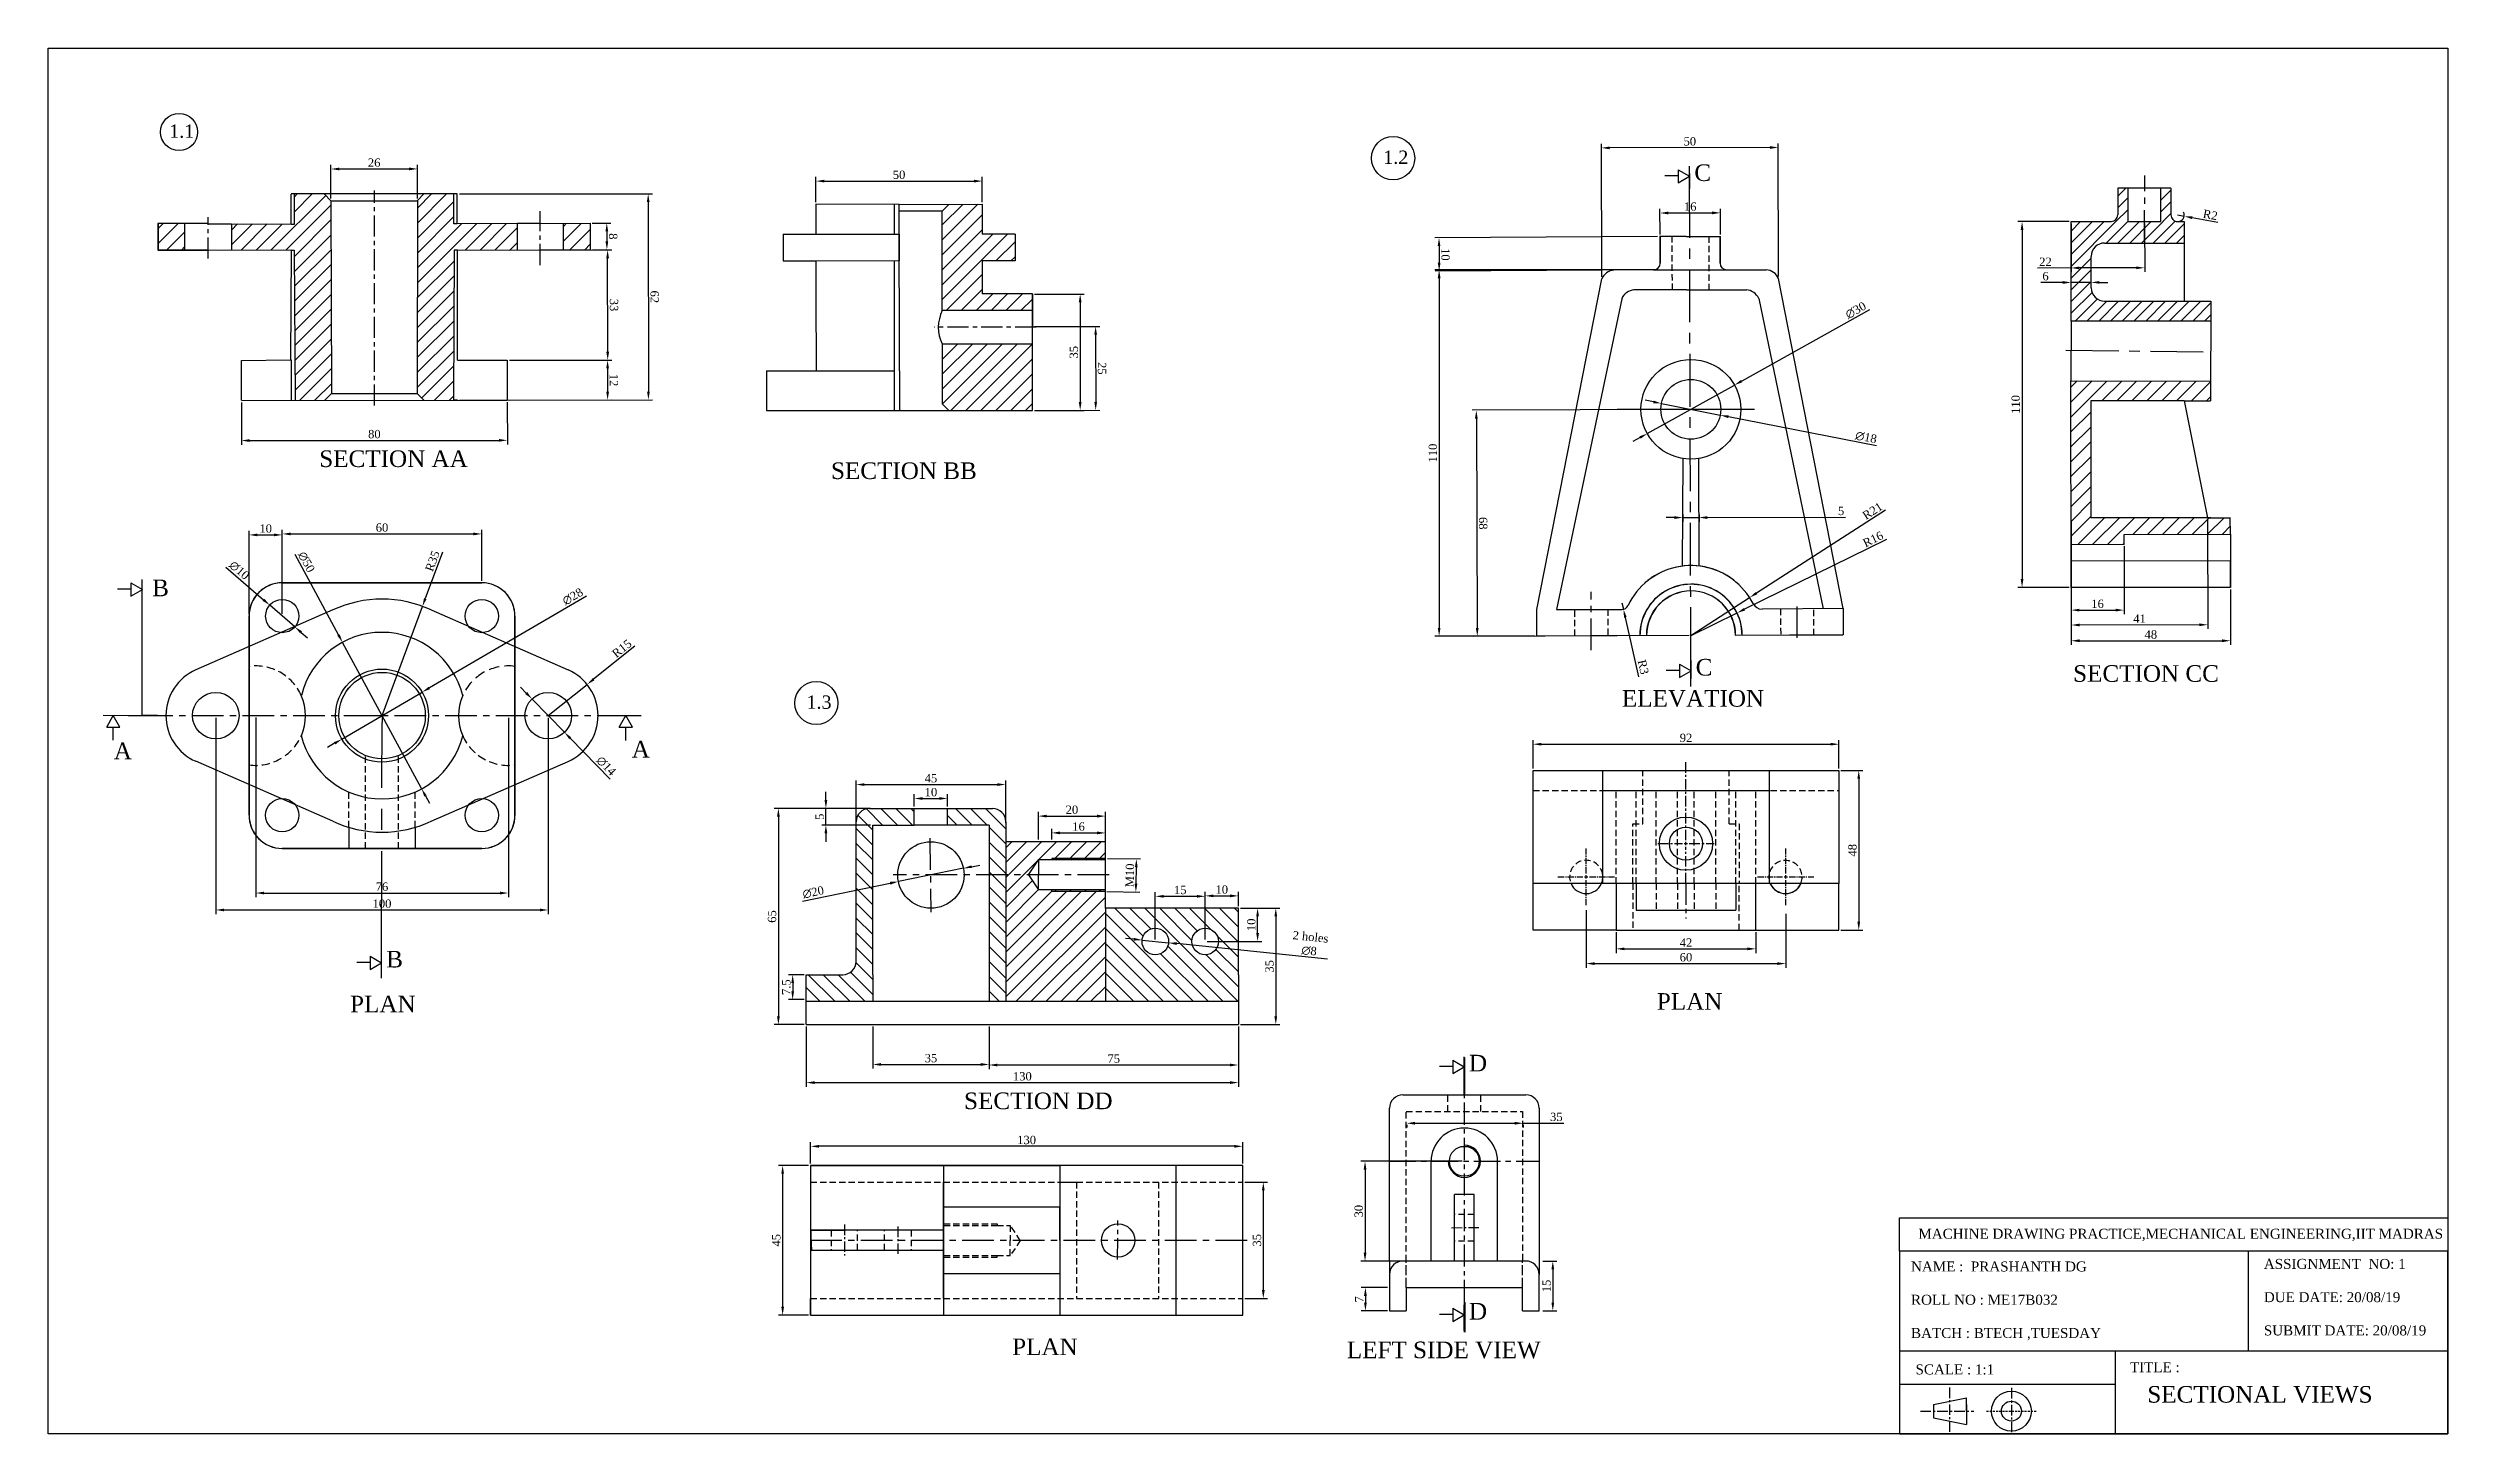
# Model space of a CAD drawing. Header units: millimetres. Extents: x 17593 to 18315, y 2552 to 2968.
import ezdxf

# ---------------------------------------------------------------- set-up
doc = ezdxf.new("R2010")
doc.units = ezdxf.units.MM
for name, pattern in [('ACAD_ISO02W100', [15, 12, -3]), ('CENTER', [50.8, 31.75, -6.35, 6.35, -6.35]), ('CENTER2', [28.575, 19.05, -3.175, 3.175, -3.175]), ('HIDDEN', [9.525, 6.35, -3.175])]:
    doc.linetypes.add(name, pattern=pattern)
doc.styles.get("Standard").update_dxf_attribs({"font": 'times.ttf'})
doc.dimstyles.new('ISO-25', dxfattribs={"dimtxt": 2.5, "dimasz": 2.5, "dimexe": 1.25, "dimexo": 0.625, "dimtad": 1, "dimdsep": 46, "dimtxsty": 'Standard', "dimcen": 2.5, "dimclrd": 3, "dimclre": 3, "dimclrt": 4, "dimadec": 0, "dimazin": 0, "dimtfac": 1, "dimtmove": 0, "dimatfit": 3, "dimfxl": 1, "dimarcsym": 0})
pattern_1 = [(45, (18361.8462, 2815.9197), (-1.767767, 1.767767), [])]
pattern_2 = [(135, (-50.033, 9.7486), (-2.24506403, -2.24506403), [])]

msp = doc.modelspace()

# ---------------------------------------------------------------- texts
at = {"color": 4}
for s, height, p in [('1.1', 4, (17629.053, 2941.426)), ('1.2', 4, (17994.244, 2933.568)), ('SECTION AA', 5, (17674.2, 2842.411)), ('SECTION BB', 5, (17828.141, 2838.799)), ('SECTION CC', 5, (18201.789, 2777.814)), ('1.3', 4, (17820.75, 2769.701)), ('ELEVATION', 5, (18066.054, 2770.328)), ('B', 5, (17694.341, 2691.902)), ('PLAN', 5, (17683.469, 2678.414)), ('PLAN', 5, (18076.57, 2679.182)), ('SECTION DD', 5, (17868.164, 2649.29)), ('PLAN', 5, (17882.636, 2575.307)), ('LEFT SIDE VIEW', 5, (17983.307, 2574.39))]:
    msp.add_text(s, height=height, dxfattribs=at).set_placement(p)
at = {"color": 6}
for s, p in [('C', (18087.843, 2928.43)), ('B', (17623.925, 2803.551)), ('C', (18088.25, 2779.687)), ('A', (17612.39, 2754.522)), ('A', (17768.202, 2755.038)), ('D', (18020.044, 2660.636)), ('D', (18020.049, 2585.995))]:
    msp.add_text(s, height=5, dxfattribs=at).set_placement(p)
at = {"color": 4}
for s, width, heights, insert, char_height, attachment_point in [('MACHINE DRAWING PRACTICE,MECHANICAL ENGINEERING,IIT MADRAS', 169.49861, [7.38], (18234.162, 2611.472), 3, 5), ('NAME :  PRASHANTH DG\\P\\PROLL NO : ME17B032\\P\\PBATCH : BTECH ,TUESDAY', 99.4536, [0], (18153.03, 2603.474), 3, 1), ('ASSIGNMENT  NO: 1\\P\\PDUE DATE: 20/08/19\\P\\PSUBMIT DATE: 20/08/19', 75.97584, [0], (18259.165, 2604.252), 3, 1), ('SCALE : 1:1', 57.1733, [0], (18154.382, 2572.517), 3, 1), ('TITLE : ', 48.32697, [0], (18218.883, 2573.18), 3, 1), (' SECTIONAL VIEWS ', 87.10786, [0], (18222.224, 2566.025), 5, 1)]:
    msp.add_mtext_dynamic_manual_height_columns(s, width=width, gutter_width=1, heights=heights, dxfattribs=dict(at, insert=insert, char_height=char_height, attachment_point=attachment_point))

# ---------------------------------------------------------------- blocks, each defined once
blk = doc.blocks.new('*D1')
at = {"color": 3, "lineweight": -2, "transparency": 16777216}
for p, q in [((17646.1, 2812.28), (17657.41, 2802.5)), ((17666.86, 2794.32), (17659.3, 2800.86)), ((17668.75, 2792.68), (17670.64, 2791.04))]:
    blk.add_line(p, q, dxfattribs=at)
at = {"color": 3, "transparency": 16777216}
for points in [[(17657.68, 2802.81), (17657.13, 2802.18), (17659.3, 2800.86)], [(17669.02, 2793), (17668.48, 2792.37), (17666.86, 2794.32)]]:
    blk.add_solid(points, dxfattribs=at)
at = {"layer": 'Defpoints', "color": 0, "transparency": 16777216}
for p in [(17659.3, 2800.86), (17666.86, 2794.32)]:
    blk.add_point(p, dxfattribs=at)
at = {"color": 4, "transparency": 16777216, "insert": (17650.14, 2811.34), "char_height": 2.5, "attachment_point": 5, "rotation": 319.12028}
blk.add_mtext('∅10', dxfattribs=at)
blk = doc.blocks.new('*D2')
at = {"color": 3, "lineweight": -2, "transparency": 16777216}
for p, q in [((17711.27, 2816.8), (17706.1, 2802.85)), ((17693.08, 2767.68), (17705.24, 2800.5))]:
    blk.add_line(p, q, dxfattribs=at)
at = {"color": 3, "transparency": 16777216}
blk.add_solid([(17705.71, 2802.99), (17706.49, 2802.7), (17705.24, 2800.5)], dxfattribs=at)
at = {"layer": 'Defpoints', "color": 0, "transparency": 16777216}
for p in [(17705.24, 2800.5), (17693.08, 2767.68)]:
    blk.add_point(p, dxfattribs=at)
at = {"color": 4, "transparency": 16777216, "insert": (17708.26, 2814.13), "char_height": 2.5, "attachment_point": 5, "rotation": 69.67411}
blk.add_mtext('R35', dxfattribs=at)
blk = doc.blocks.new('*D3')
at = {"color": 3, "lineweight": -2, "transparency": 16777216}
for p, q in [((17663.08, 2808.21), (17663.08, 2823.53)), ((17723.08, 2808.21), (17723.08, 2823.53)), ((17665.58, 2822.28), (17720.58, 2822.28))]:
    blk.add_line(p, q, dxfattribs=at)
at = {"color": 3, "transparency": 16777216}
for points in [[(17665.58, 2822.7), (17665.58, 2821.87), (17663.08, 2822.28)], [(17720.58, 2822.7), (17720.58, 2821.87), (17723.08, 2822.28)]]:
    blk.add_solid(points, dxfattribs=at)
at = {"layer": 'Defpoints', "color": 0, "transparency": 16777216}
for p in [(17723.08, 2822.28), (17663.08, 2807.59), (17723.08, 2807.59)]:
    blk.add_point(p, dxfattribs=at)
at = {"color": 4, "transparency": 16777216, "insert": (17693.08, 2824.18), "char_height": 2.5, "attachment_point": 5}
blk.add_mtext('60', dxfattribs=at)
blk = doc.blocks.new('*D4')
at = {"color": 3, "lineweight": -2, "transparency": 16777216}
for p, q in [((17653.08, 2798.12), (17653.08, 2823.24)), ((17663.08, 2798.21), (17663.08, 2823.24)), ((17655.58, 2821.99), (17660.58, 2821.99))]:
    blk.add_line(p, q, dxfattribs=at)
at = {"color": 3, "transparency": 16777216}
for points in [[(17655.58, 2822.4), (17655.58, 2821.57), (17653.08, 2821.99)], [(17660.58, 2822.4), (17660.58, 2821.57), (17663.08, 2821.99)]]:
    blk.add_solid(points, dxfattribs=at)
at = {"layer": 'Defpoints', "color": 0, "transparency": 16777216}
for p in [(17663.08, 2821.99), (17653.08, 2797.49), (17663.08, 2797.59)]:
    blk.add_point(p, dxfattribs=at)
at = {"color": 4, "transparency": 16777216, "insert": (17658.08, 2823.88), "char_height": 2.5, "attachment_point": 5}
blk.add_mtext('10', dxfattribs=at)
blk = doc.blocks.new('*D5')
at = {"color": 3, "lineweight": -2, "transparency": 16777216}
for p, q in [((17666.9, 2816.15), (17680.01, 2791.88)), ((17704.96, 2745.69), (17681.2, 2789.68)), ((17706.15, 2743.49), (17707.34, 2741.29))]:
    blk.add_line(p, q, dxfattribs=at)
at = {"color": 3, "transparency": 16777216}
for points in [[(17680.37, 2792.08), (17679.64, 2791.68), (17681.2, 2789.68)], [(17706.51, 2743.69), (17705.78, 2743.29), (17704.96, 2745.69)]]:
    blk.add_solid(points, dxfattribs=at)
at = {"layer": 'Defpoints', "color": 0, "transparency": 16777216}
for p in [(17681.2, 2789.68), (17704.96, 2745.69)]:
    blk.add_point(p, dxfattribs=at)
at = {"color": 4, "transparency": 16777216, "insert": (17670.34, 2813.84), "char_height": 2.5, "attachment_point": 5, "rotation": 298.37735}
blk.add_mtext('∅50', dxfattribs=at)
blk = doc.blocks.new('*D6')
at = {"color": 3, "lineweight": -2, "transparency": 16777216}
for p, q in [((17754.57, 2803.61), (17707.32, 2775.97)), ((17680.99, 2760.57), (17705.16, 2774.71)), ((17678.83, 2759.31), (17676.68, 2758.04))]:
    blk.add_line(p, q, dxfattribs=at)
at = {"color": 3, "transparency": 16777216}
for points in [[(17707.11, 2776.33), (17707.53, 2775.61), (17705.16, 2774.71)], [(17678.62, 2759.66), (17679.05, 2758.95), (17680.99, 2760.57)]]:
    blk.add_solid(points, dxfattribs=at)
at = {"layer": 'Defpoints', "color": 0, "transparency": 16777216}
for p in [(17705.16, 2774.71), (17680.99, 2760.57)]:
    blk.add_point(p, dxfattribs=at)
at = {"color": 4, "transparency": 16777216, "insert": (17750.46, 2803.44), "char_height": 2.5, "attachment_point": 5, "rotation": 30.3264}
blk.add_mtext('∅28', dxfattribs=at)
blk = doc.blocks.new('*D7')
at = {"color": 3, "lineweight": -2, "transparency": 16777216}
for p, q in [((17643.08, 2767.01), (17643.08, 2707.94)), ((17743.08, 2767.01), (17743.08, 2707.94)), ((17645.58, 2709.19), (17740.58, 2709.19))]:
    blk.add_line(p, q, dxfattribs=at)
at = {"color": 3, "transparency": 16777216}
for points in [[(17645.58, 2709.61), (17645.58, 2708.77), (17643.08, 2709.19)], [(17740.58, 2709.61), (17740.58, 2708.77), (17743.08, 2709.19)]]:
    blk.add_solid(points, dxfattribs=at)
at = {"layer": 'Defpoints', "color": 0, "transparency": 16777216}
for p in [(17643.08, 2767.64), (17743.08, 2767.64), (17743.08, 2709.19)]:
    blk.add_point(p, dxfattribs=at)
at = {"color": 4, "transparency": 16777216, "insert": (17693.08, 2711.09), "char_height": 2.5, "attachment_point": 5}
blk.add_mtext('100', dxfattribs=at)
blk = doc.blocks.new('*D8')
at = {"color": 3, "lineweight": -2, "transparency": 16777216}
for p, q in [((17655.08, 2767.06), (17655.08, 2713.04)), ((17731.08, 2766.96), (17731.08, 2713.04)), ((17657.58, 2714.29), (17728.58, 2714.29))]:
    blk.add_line(p, q, dxfattribs=at)
at = {"color": 3, "transparency": 16777216}
for points in [[(17657.58, 2714.7), (17657.58, 2713.87), (17655.08, 2714.29)], [(17728.58, 2714.7), (17728.58, 2713.87), (17731.08, 2714.29)]]:
    blk.add_solid(points, dxfattribs=at)
at = {"layer": 'Defpoints', "color": 0, "transparency": 16777216}
for p in [(17655.08, 2767.69), (17731.08, 2767.59), (17731.08, 2714.29)]:
    blk.add_point(p, dxfattribs=at)
at = {"color": 4, "transparency": 16777216, "insert": (17693.08, 2716.19), "char_height": 2.5, "attachment_point": 5}
blk.add_mtext('76', dxfattribs=at)
blk = doc.blocks.new('*D9')
at = {"color": 3, "lineweight": -2, "transparency": 16777216}
for p, q in [((17769.17, 2788.56), (17756.73, 2778.59)), ((17743.08, 2767.64), (17754.78, 2777.02))]:
    blk.add_line(p, q, dxfattribs=at)
at = {"color": 3, "transparency": 16777216}
blk.add_solid([(17756.47, 2778.91), (17756.99, 2778.26), (17754.78, 2777.02)], dxfattribs=at)
at = {"layer": 'Defpoints', "color": 0, "transparency": 16777216}
for p in [(17754.78, 2777.02), (17743.08, 2767.64)]:
    blk.add_point(p, dxfattribs=at)
at = {"color": 4, "transparency": 16777216, "insert": (17765.22, 2787.82), "char_height": 2.5, "attachment_point": 5, "rotation": 38.73202}
blk.add_mtext('R15', dxfattribs=at)
blk = doc.blocks.new('*D10')
at = {"color": 3, "lineweight": -2, "transparency": 16777216}
for p, q in [((17736.45, 2774.44), (17734.71, 2776.23)), ((17738.19, 2772.65), (17747.96, 2762.62)), ((17761.68, 2748.53), (17749.71, 2760.83))]:
    blk.add_line(p, q, dxfattribs=at)
at = {"color": 3, "transparency": 16777216}
for points in [[(17736.75, 2774.73), (17736.15, 2774.15), (17738.19, 2772.65)], [(17750, 2761.12), (17749.41, 2760.54), (17747.96, 2762.62)]]:
    blk.add_solid(points, dxfattribs=at)
at = {"layer": 'Defpoints', "color": 0, "transparency": 16777216}
for p in [(17738.19, 2772.65), (17747.96, 2762.62)]:
    blk.add_point(p, dxfattribs=at)
at = {"color": 4, "transparency": 16777216, "insert": (17760.5, 2752.51), "char_height": 2.5, "attachment_point": 5, "rotation": 314.24208}
blk.add_mtext('∅14', dxfattribs=at)
blk = doc.blocks.new('*D11')
at = {"color": 3, "lineweight": -2, "transparency": 16777216}
for p, q in [((17650.77, 2861.85), (17650.78, 2849.12)), ((17730.77, 2861.9), (17730.78, 2849.18)), ((17653.28, 2850.37), (17728.28, 2850.43))]:
    blk.add_line(p, q, dxfattribs=at)
at = {"color": 3, "transparency": 16777216}
for points in [[(17653.28, 2850.79), (17653.28, 2849.95), (17650.78, 2850.37)], [(17728.28, 2850.84), (17728.28, 2850.01), (17730.78, 2850.43)]]:
    blk.add_solid(points, dxfattribs=at)
at = {"layer": 'Defpoints', "color": 0, "transparency": 16777216}
for p in [(17650.77, 2862.47), (17730.77, 2862.53), (17730.78, 2850.43)]:
    blk.add_point(p, dxfattribs=at)
at = {"color": 4, "transparency": 16777216, "insert": (17690.78, 2852.3), "char_height": 2.5, "attachment_point": 5, "rotation": 0.04145}
blk.add_mtext('80', dxfattribs=at)
blk = doc.blocks.new('*D12')
at = {"color": 3, "lineweight": -2, "transparency": 16777216}
for p, q in [((17756.31, 2915.74), (17761.94, 2915.77)), ((17760.7, 2913.27), (17760.72, 2910.27)), ((17756.35, 2907.74), (17761.98, 2907.77))]:
    blk.add_line(p, q, dxfattribs=at)
at = {"color": 3, "transparency": 16777216}
for points in [[(17761.12, 2913.27), (17760.29, 2913.26), (17760.69, 2915.77)], [(17761.13, 2910.27), (17760.3, 2910.26), (17760.73, 2907.77)]]:
    blk.add_solid(points, dxfattribs=at)
at = {"layer": 'Defpoints', "color": 0, "transparency": 16777216}
for p in [(17755.69, 2915.74), (17755.73, 2907.74), (17760.73, 2907.77)]:
    blk.add_point(p, dxfattribs=at)
at = {"color": 4, "transparency": 16777216, "insert": (17762.61, 2911.78), "char_height": 2.5, "attachment_point": 5, "rotation": 270.30002}
blk.add_mtext('8', dxfattribs=at)
blk = doc.blocks.new('*D13')
at = {"color": 3, "lineweight": -2, "transparency": 16777216}
for p, q in [((17731.36, 2907.67), (17762.19, 2907.69)), ((17760.96, 2877.05), (17760.94, 2905.19)), ((17731.39, 2874.53), (17762.21, 2874.55))]:
    blk.add_line(p, q, dxfattribs=at)
at = {"color": 3, "transparency": 16777216}
for points in [[(17761.36, 2905.19), (17760.52, 2905.19), (17760.94, 2907.69)], [(17761.38, 2877.05), (17760.54, 2877.05), (17760.96, 2874.55)]]:
    blk.add_solid(points, dxfattribs=at)
at = {"layer": 'Defpoints', "color": 0, "transparency": 16777216}
for p in [(17730.74, 2907.67), (17760.94, 2907.69), (17730.76, 2874.53)]:
    blk.add_point(p, dxfattribs=at)
at = {"color": 4, "transparency": 16777216, "insert": (17762.85, 2891.12), "char_height": 2.5, "attachment_point": 5, "rotation": 270.04181}
blk.add_mtext('33', dxfattribs=at)
blk = doc.blocks.new('*D14')
at = {"color": 3, "lineweight": -2, "transparency": 16777216}
for p, q in [((17731.39, 2874.53), (17762.19, 2874.55)), ((17760.94, 2872.05), (17760.94, 2865.07)), ((17731.4, 2862.54), (17762.19, 2862.57))]:
    blk.add_line(p, q, dxfattribs=at)
at = {"color": 3, "transparency": 16777216}
for points in [[(17761.35, 2872.05), (17760.52, 2872.05), (17760.94, 2874.55)], [(17761.36, 2865.07), (17760.53, 2865.07), (17760.94, 2862.57)]]:
    blk.add_solid(points, dxfattribs=at)
at = {"layer": 'Defpoints', "color": 0, "transparency": 16777216}
for p in [(17730.76, 2874.53), (17730.77, 2862.54), (17760.94, 2862.57)]:
    blk.add_point(p, dxfattribs=at)
at = {"color": 4, "transparency": 16777216, "insert": (17762.82, 2868.56), "char_height": 2.5, "attachment_point": 5, "rotation": 270.04145}
blk.add_mtext('12', dxfattribs=at)
blk = doc.blocks.new('*D15')
at = {"color": 3, "lineweight": -2, "transparency": 16777216}
for p, q in [((17716.34, 2924.53), (17774.4, 2924.59)), ((17773.16, 2922.09), (17773.22, 2865.09)), ((17716.4, 2862.53), (17774.47, 2862.59))]:
    blk.add_line(p, q, dxfattribs=at)
at = {"color": 3, "transparency": 16777216}
for points in [[(17773.57, 2922.09), (17772.74, 2922.09), (17773.15, 2924.59)], [(17773.63, 2865.09), (17772.8, 2865.09), (17773.22, 2862.59)]]:
    blk.add_solid(points, dxfattribs=at)
at = {"layer": 'Defpoints', "color": 0, "transparency": 16777216}
for p in [(17715.71, 2924.53), (17715.78, 2862.53), (17773.22, 2862.59)]:
    blk.add_point(p, dxfattribs=at)
at = {"color": 4, "transparency": 16777216, "insert": (17775.08, 2893.59), "char_height": 2.5, "attachment_point": 5, "rotation": 270.05978}
blk.add_mtext('62', dxfattribs=at)
blk = doc.blocks.new('*D16')
at = {"color": 3, "lineweight": -2, "transparency": 16777216}
for p, q in [((17677.72, 2923.12), (17677.71, 2933.28)), ((17680.21, 2932.04), (17701.21, 2932.06)), ((17703.72, 2923.15), (17703.71, 2933.31))]:
    blk.add_line(p, q, dxfattribs=at)
at = {"color": 3, "transparency": 16777216}
for points in [[(17680.21, 2932.45), (17680.21, 2931.62), (17677.71, 2932.03)], [(17701.21, 2932.48), (17701.21, 2931.64), (17703.71, 2932.06)]]:
    blk.add_solid(points, dxfattribs=at)
at = {"layer": 'Defpoints', "color": 0, "transparency": 16777216}
for p in [(17703.71, 2932.06), (17677.72, 2922.5), (17703.72, 2922.52)]:
    blk.add_point(p, dxfattribs=at)
at = {"color": 4, "transparency": 16777216, "insert": (17690.71, 2933.94), "char_height": 2.5, "attachment_point": 5, "rotation": 0.06079}
blk.add_mtext('26', dxfattribs=at)
blk = doc.blocks.new('*D17')
at = {"color": 3, "lineweight": -2, "transparency": 16777216}
for p, q in [((17823.62, 2922.04), (17823.62, 2929.64)), ((17826.12, 2928.39), (17871.12, 2928.39)), ((17873.62, 2922.04), (17873.62, 2929.64))]:
    blk.add_line(p, q, dxfattribs=at)
at = {"color": 3, "transparency": 16777216}
for points in [[(17826.12, 2928.81), (17826.12, 2927.97), (17823.62, 2928.39)], [(17871.12, 2928.81), (17871.12, 2927.97), (17873.62, 2928.39)]]:
    blk.add_solid(points, dxfattribs=at)
at = {"layer": 'Defpoints', "color": 0, "transparency": 16777216}
for p in [(17873.62, 2928.39), (17823.62, 2921.42), (17873.62, 2921.42)]:
    blk.add_point(p, dxfattribs=at)
at = {"color": 4, "transparency": 16777216, "insert": (17848.62, 2930.29), "char_height": 2.5, "attachment_point": 5}
blk.add_mtext('50', dxfattribs=at)
blk = doc.blocks.new('*D18')
at = {"color": 3, "lineweight": -2, "transparency": 16777216}
for p, q in [((17889.33, 2894.44), (17904.34, 2894.44)), ((17903.09, 2891.94), (17903.09, 2861.94)), ((17889.33, 2859.44), (17904.34, 2859.44))]:
    blk.add_line(p, q, dxfattribs=at)
at = {"color": 3, "transparency": 16777216}
for points in [[(17902.68, 2891.94), (17903.51, 2891.94), (17903.09, 2894.44)], [(17902.68, 2861.94), (17903.51, 2861.94), (17903.09, 2859.44)]]:
    blk.add_solid(points, dxfattribs=at)
at = {"layer": 'Defpoints', "color": 0, "transparency": 16777216}
for p in [(17888.71, 2894.44), (17888.71, 2859.44), (17903.09, 2859.44)]:
    blk.add_point(p, dxfattribs=at)
at = {"color": 4, "transparency": 16777216, "insert": (17901.2, 2876.94), "char_height": 2.5, "attachment_point": 5, "rotation": 90}
blk.add_mtext('35', dxfattribs=at)
blk = doc.blocks.new('*D19')
at = {"color": 3, "lineweight": -2, "transparency": 16777216}
for p, q in [((17889.33, 2884.67), (17909, 2884.68)), ((17907.75, 2882.18), (17907.76, 2861.96)), ((17889.35, 2859.44), (17909.01, 2859.46))]:
    blk.add_line(p, q, dxfattribs=at)
at = {"color": 3, "transparency": 16777216}
for points in [[(17908.16, 2882.18), (17907.33, 2882.18), (17907.75, 2884.68)], [(17908.18, 2861.96), (17907.35, 2861.96), (17907.76, 2859.46)]]:
    blk.add_solid(points, dxfattribs=at)
at = {"layer": 'Defpoints', "color": 0, "transparency": 16777216}
for p in [(17888.71, 2884.67), (17888.72, 2859.44), (17907.76, 2859.46)]:
    blk.add_point(p, dxfattribs=at)
at = {"color": 4, "transparency": 16777216, "insert": (17909.65, 2872.07), "char_height": 2.5, "attachment_point": 5, "rotation": 270.03871}
blk.add_mtext('25', dxfattribs=at)
blk = doc.blocks.new('*D25')
at = {"color": 3, "lineweight": -2, "transparency": 16777216}
for p, q in [((18059.97, 2899.62), (18059.87, 2939.63)), ((18110.6, 2938.5), (18062.38, 2938.39)), ((18113.19, 2899.74), (18113.1, 2939.75))]:
    blk.add_line(p, q, dxfattribs=at)
at = {"color": 3, "transparency": 16777216}
for points in [[(18062.38, 2938.8), (18062.38, 2937.97), (18059.88, 2938.38)], [(18110.6, 2938.92), (18110.6, 2938.08), (18113.1, 2938.5)]]:
    blk.add_solid(points, dxfattribs=at)
at = {"layer": 'Defpoints', "color": 0, "transparency": 16777216}
for p in [(18059.88, 2938.38), (18059.97, 2899), (18113.19, 2899.12)]:
    blk.add_point(p, dxfattribs=at)
at = {"color": 4, "transparency": 16777216, "insert": (18086.49, 2940.34), "char_height": 2.5, "attachment_point": 5, "rotation": 0.13196}
blk.add_mtext('50', dxfattribs=at)
blk = doc.blocks.new('*D26')
at = {"color": 3, "lineweight": -2, "transparency": 16777216}
for p, q in [((18076.77, 2911.69), (18009.79, 2911.35)), ((18011.05, 2908.86), (18011.07, 2903.85)), ((18076.82, 2901.69), (18009.84, 2901.35))]:
    blk.add_line(p, q, dxfattribs=at)
at = {"color": 3, "transparency": 16777216}
for points in [[(18011.46, 2908.86), (18010.63, 2908.85), (18011.04, 2911.36)], [(18011.49, 2903.85), (18010.66, 2903.85), (18011.09, 2901.35)]]:
    blk.add_solid(points, dxfattribs=at)
at = {"layer": 'Defpoints', "color": 0, "transparency": 16777216}
for p in [(18077.4, 2911.7), (18011.09, 2901.35), (18077.45, 2901.69)]:
    blk.add_point(p, dxfattribs=at)
at = {"color": 4, "transparency": 16777216, "insert": (18012.96, 2906.36), "char_height": 2.5, "attachment_point": 5, "rotation": 270.29384}
blk.add_mtext('10', dxfattribs=at)
blk = doc.blocks.new('*D22')
at = {"color": 3, "lineweight": -2, "transparency": 16777216}
for p, q in [((18076.82, 2901.69), (18009.83, 2901.69)), ((18011.08, 2899.19), (18011.08, 2794.03)), ((18039.86, 2791.53), (18009.83, 2791.53))]:
    blk.add_line(p, q, dxfattribs=at)
at = {"color": 3, "transparency": 16777216}
for points in [[(18010.66, 2899.19), (18011.5, 2899.19), (18011.08, 2901.69)], [(18010.66, 2794.03), (18011.5, 2794.03), (18011.08, 2791.53)]]:
    blk.add_solid(points, dxfattribs=at)
at = {"layer": 'Defpoints', "color": 0, "transparency": 16777216}
for p in [(18077.45, 2901.69), (18011.08, 2791.53), (18040.48, 2791.53)]:
    blk.add_point(p, dxfattribs=at)
at = {"color": 4, "transparency": 16777216, "insert": (18009.18, 2846.61), "char_height": 2.5, "attachment_point": 5, "rotation": 90}
blk.add_mtext('110', dxfattribs=at)
blk = doc.blocks.new('*D27')
at = {"color": 3, "lineweight": -2, "transparency": 16777216}
for p, q in [((18085.96, 2859.75), (18021.01, 2859.48)), ((18022.27, 2856.98), (18022.54, 2793.98)), ((18086.25, 2791.76), (18021.3, 2791.48))]:
    blk.add_line(p, q, dxfattribs=at)
at = {"color": 3, "transparency": 16777216}
for points in [[(18022.68, 2856.98), (18021.85, 2856.98), (18022.26, 2859.48)], [(18022.95, 2793.98), (18022.12, 2793.98), (18022.55, 2791.48)]]:
    blk.add_solid(points, dxfattribs=at)
at = {"layer": 'Defpoints', "color": 0, "transparency": 16777216}
for p in [(18086.59, 2859.76), (18022.55, 2791.48), (18086.88, 2791.76)]:
    blk.add_point(p, dxfattribs=at)
at = {"color": 4, "transparency": 16777216, "insert": (18024.3, 2825.49), "char_height": 2.5, "attachment_point": 5, "rotation": 270.24534}
blk.add_mtext('68', dxfattribs=at)
blk = doc.blocks.new('*D28')
at = {"color": 3, "lineweight": -2, "transparency": 16777216}
for p, q in [((18081.87, 2827.19), (18079.37, 2827.19)), ((18084.37, 2828.15), (18084.37, 2825.95)), ((18084.37, 2827.2), (18089.27, 2827.21)), ((18089.27, 2828.16), (18089.28, 2825.96)), ((18091.77, 2827.21), (18133.33, 2827.29))]:
    blk.add_line(p, q, dxfattribs=at)
at = {"color": 3, "transparency": 16777216}
for points in [[(18081.87, 2827.61), (18081.87, 2826.78), (18084.37, 2827.2)], [(18091.77, 2827.63), (18091.78, 2826.79), (18089.27, 2827.21)]]:
    blk.add_solid(points, dxfattribs=at)
at = {"layer": 'Defpoints', "color": 0, "transparency": 16777216}
for p in [(18084.37, 2828.77), (18089.27, 2828.78), (18089.27, 2827.21)]:
    blk.add_point(p, dxfattribs=at)
at = {"color": 4, "transparency": 16777216, "insert": (18131.99, 2829.18), "char_height": 2.5, "attachment_point": 5, "rotation": 0.10678}
blk.add_mtext('5', dxfattribs=at)
blk = doc.blocks.new('*D29')
at = {"color": 3, "lineweight": -2, "transparency": 16777216}
for p, q in [((18145.34, 2829.48), (18106.57, 2804.49)), ((18086.82, 2791.76), (18104.47, 2803.14))]:
    blk.add_line(p, q, dxfattribs=at)
at = {"color": 3, "transparency": 16777216}
blk.add_solid([(18106.34, 2804.84), (18106.79, 2804.14), (18104.47, 2803.14)], dxfattribs=at)
at = {"layer": 'Defpoints', "color": 0, "transparency": 16777216}
for p in [(18104.47, 2803.14), (18086.82, 2791.76)]:
    blk.add_point(p, dxfattribs=at)
at = {"color": 4, "transparency": 16777216, "insert": (18141.43, 2829.19), "char_height": 2.5, "attachment_point": 5, "rotation": 32.80496}
blk.add_mtext('R21', dxfattribs=at)
blk = doc.blocks.new('*D23')
at = {"color": 3, "lineweight": -2, "transparency": 16777216}
for p, q in [((18145.68, 2820.57), (18102.95, 2799.63)), ((18086.88, 2791.76), (18100.7, 2798.53))]:
    blk.add_line(p, q, dxfattribs=at)
at = {"color": 3, "transparency": 16777216}
blk.add_solid([(18102.76, 2800.01), (18103.13, 2799.26), (18100.7, 2798.53)], dxfattribs=at)
at = {"layer": 'Defpoints', "color": 0, "transparency": 16777216}
for p in [(18100.7, 2798.53), (18086.88, 2791.76)]:
    blk.add_point(p, dxfattribs=at)
at = {"color": 4, "transparency": 16777216, "insert": (18141.61, 2820.69), "char_height": 2.5, "attachment_point": 5, "rotation": 26.10643}
blk.add_mtext('R16', dxfattribs=at)
blk = doc.blocks.new('*D30')
at = {"color": 3, "lineweight": -2, "transparency": 16777216}
for p, q in [((18140.55, 2889.63), (18102.09, 2868.26)), ((18073.69, 2852.47), (18099.91, 2867.04)), ((18071.5, 2851.26), (18069.32, 2850.04))]:
    blk.add_line(p, q, dxfattribs=at)
at = {"color": 3, "transparency": 16777216}
for points in [[(18101.89, 2868.62), (18102.3, 2867.89), (18099.91, 2867.04)], [(18071.3, 2851.62), (18071.7, 2850.89), (18073.69, 2852.47)]]:
    blk.add_solid(points, dxfattribs=at)
at = {"layer": 'Defpoints', "color": 0, "transparency": 16777216}
for p in [(18099.91, 2867.04), (18073.69, 2852.47)]:
    blk.add_point(p, dxfattribs=at)
at = {"color": 4, "transparency": 16777216, "insert": (18136.41, 2889.53), "char_height": 2.5, "attachment_point": 5, "rotation": 29.06092}
blk.add_mtext('∅30', dxfattribs=at)
blk = doc.blocks.new('*D31')
at = {"color": 3, "lineweight": -2, "transparency": 16777216}
for p, q in [((18075.52, 2861.98), (18073.06, 2862.47)), ((18077.97, 2861.5), (18095.63, 2858.02)), ((18142.69, 2848.74), (18098.08, 2857.53))]:
    blk.add_line(p, q, dxfattribs=at)
at = {"color": 3, "transparency": 16777216}
for points in [[(18075.6, 2862.39), (18075.43, 2861.57), (18077.97, 2861.5)], [(18098.16, 2857.94), (18098, 2857.12), (18095.63, 2858.02)]]:
    blk.add_solid(points, dxfattribs=at)
at = {"layer": 'Defpoints', "color": 0, "transparency": 16777216}
for p in [(18077.97, 2861.5), (18095.63, 2858.02)]:
    blk.add_point(p, dxfattribs=at)
at = {"color": 4, "transparency": 16777216, "insert": (18139.5, 2851.33), "char_height": 2.5, "attachment_point": 5, "rotation": 348.84921}
blk.add_mtext('∅18', dxfattribs=at)
blk = doc.blocks.new('*D32')
at = {"color": 3, "lineweight": -2, "transparency": 16777216}
for p, q in [((18077.53, 2912.32), (18077.51, 2920.05)), ((18080.01, 2918.81), (18093.19, 2918.84)), ((18095.71, 2912.36), (18095.69, 2920.09))]:
    blk.add_line(p, q, dxfattribs=at)
at = {"color": 3, "transparency": 16777216}
for points in [[(18080.01, 2919.23), (18080.01, 2918.39), (18077.51, 2918.8)], [(18093.19, 2919.26), (18093.19, 2918.42), (18095.69, 2918.84)]]:
    blk.add_solid(points, dxfattribs=at)
at = {"layer": 'Defpoints', "color": 0, "transparency": 16777216}
for p in [(18095.69, 2918.84), (18077.53, 2911.7), (18095.71, 2911.74)]:
    blk.add_point(p, dxfattribs=at)
at = {"color": 4, "transparency": 16777216, "insert": (18086.6, 2920.72), "char_height": 2.5, "attachment_point": 5, "rotation": 0.131}
blk.add_mtext('16', dxfattribs=at)
blk = doc.blocks.new('*D24')
at = {"color": 3, "lineweight": -2, "transparency": 16777216}
for p, q in [((18066.08, 2801.58), (18066.53, 2799.63)), ((18071.19, 2779.3), (18067.09, 2797.2))]:
    blk.add_line(p, q, dxfattribs=at)
at = {"color": 3, "transparency": 16777216}
blk.add_solid([(18067.49, 2797.29), (18066.68, 2797.1), (18066.53, 2799.63)], dxfattribs=at)
at = {"layer": 'Defpoints', "color": 0, "transparency": 16777216}
for p in [(18066.08, 2801.58), (18066.53, 2799.63)]:
    blk.add_point(p, dxfattribs=at)
at = {"color": 4, "transparency": 16777216, "insert": (18072.46, 2782.25), "char_height": 2.5, "attachment_point": 5, "rotation": 282.90903}
blk.add_mtext('R3', dxfattribs=at)
blk = doc.blocks.new('*D34')
at = {"color": 3, "lineweight": -2, "transparency": 16777216}
for p, q in [((18200.59, 2916.21), (18185.17, 2916.21)), ((18186.42, 2913.71), (18186.42, 2808.71)), ((18200.59, 2806.21), (18185.17, 2806.21))]:
    blk.add_line(p, q, dxfattribs=at)
at = {"color": 3, "transparency": 16777216}
for points in [[(18186.01, 2913.71), (18186.84, 2913.71), (18186.42, 2916.21)], [(18186.01, 2808.71), (18186.84, 2808.71), (18186.42, 2806.21)]]:
    blk.add_solid(points, dxfattribs=at)
at = {"layer": 'Defpoints', "color": 0, "transparency": 16777216}
for p in [(18201.22, 2916.21), (18186.42, 2806.21), (18201.22, 2806.21)]:
    blk.add_point(p, dxfattribs=at)
at = {"color": 4, "transparency": 16777216, "insert": (18184.53, 2861.21), "char_height": 2.5, "attachment_point": 5, "rotation": 90}
blk.add_mtext('110', dxfattribs=at)
blk = doc.blocks.new('*D35')
at = {"color": 3, "lineweight": -2, "transparency": 16777216}
for p, q in [((18201.22, 2805.59), (18201.22, 2788.91)), ((18249.12, 2805.59), (18249.12, 2788.91)), ((18203.72, 2790.16), (18246.62, 2790.16))]:
    blk.add_line(p, q, dxfattribs=at)
at = {"color": 3, "transparency": 16777216}
for points in [[(18203.72, 2790.57), (18203.72, 2789.74), (18201.22, 2790.16)], [(18246.62, 2790.57), (18246.62, 2789.74), (18249.12, 2790.16)]]:
    blk.add_solid(points, dxfattribs=at)
at = {"layer": 'Defpoints', "color": 0, "transparency": 16777216}
for p in [(18201.22, 2806.21), (18249.12, 2806.21), (18249.12, 2790.16)]:
    blk.add_point(p, dxfattribs=at)
at = {"color": 4, "transparency": 16777216, "insert": (18225.17, 2792.05), "char_height": 2.5, "attachment_point": 5}
blk.add_mtext('48', dxfattribs=at)
blk = doc.blocks.new('*D36')
at = {"color": 3, "lineweight": -2, "transparency": 16777216}
for p, q in [((18201.19, 2818.59), (18201.19, 2798.12)), ((18217.1, 2818.59), (18217.1, 2798.12)), ((18203.69, 2799.37), (18214.6, 2799.37))]:
    blk.add_line(p, q, dxfattribs=at)
at = {"color": 3, "transparency": 16777216}
for points in [[(18203.69, 2799.78), (18203.69, 2798.95), (18201.19, 2799.37)], [(18214.6, 2799.78), (18214.6, 2798.95), (18217.1, 2799.37)]]:
    blk.add_solid(points, dxfattribs=at)
at = {"layer": 'Defpoints', "color": 0, "transparency": 16777216}
for p in [(18201.19, 2819.21), (18217.1, 2819.21), (18217.1, 2799.37)]:
    blk.add_point(p, dxfattribs=at)
at = {"color": 4, "transparency": 16777216, "insert": (18209.15, 2801.26), "char_height": 2.5, "attachment_point": 5}
blk.add_mtext('16', dxfattribs=at)
blk = doc.blocks.new('*D37')
at = {"color": 3, "lineweight": -2, "transparency": 16777216}
for p, q in [((18201.15, 2915.59), (18201.19, 2901.02)), ((18223.27, 2915.63), (18223.31, 2901.07)), ((18201.18, 2902.27), (18191.12, 2902.25)), ((18220.8, 2902.32), (18203.68, 2902.28))]:
    blk.add_line(p, q, dxfattribs=at)
at = {"color": 3, "transparency": 16777216}
for points in [[(18203.68, 2902.7), (18203.68, 2901.86), (18201.18, 2902.27)], [(18220.8, 2902.73), (18220.8, 2901.9), (18223.3, 2902.32)]]:
    blk.add_solid(points, dxfattribs=at)
at = {"layer": 'Defpoints', "color": 0, "transparency": 16777216}
for p in [(18201.15, 2916.21), (18223.27, 2916.26), (18223.3, 2902.32)]:
    blk.add_point(p, dxfattribs=at)
at = {"color": 4, "transparency": 16777216, "insert": (18193.47, 2904.13), "char_height": 2.5, "attachment_point": 5, "rotation": 0.12483}
blk.add_mtext('22', dxfattribs=at)
blk = doc.blocks.new('*D38')
at = {"color": 3, "lineweight": -2, "transparency": 16777216}
for p, q in [((18198.69, 2897.91), (18192.1, 2897.89)), ((18201.19, 2896.91), (18201.19, 2899.16)), ((18207.22, 2897.93), (18201.19, 2897.91)), ((18207.22, 2896.93), (18207.22, 2899.18)), ((18209.72, 2897.93), (18212.22, 2897.94))]:
    blk.add_line(p, q, dxfattribs=at)
at = {"color": 3, "transparency": 16777216}
for points in [[(18198.69, 2898.33), (18198.69, 2897.49), (18201.19, 2897.91)], [(18209.72, 2898.35), (18209.72, 2897.52), (18207.22, 2897.93)]]:
    blk.add_solid(points, dxfattribs=at)
at = {"layer": 'Defpoints', "color": 0, "transparency": 16777216}
for p in [(18201.19, 2897.91), (18201.2, 2896.29), (18207.22, 2896.3)]:
    blk.add_point(p, dxfattribs=at)
at = {"color": 4, "transparency": 16777216, "insert": (18193.49, 2899.79), "char_height": 2.5, "attachment_point": 5, "rotation": 0.12514}
blk.add_mtext('6', dxfattribs=at)
blk = doc.blocks.new('*D33')
at = {"color": 3, "lineweight": -2, "transparency": 16777216}
for p, q in [((18233.22, 2918.21), (18235.18, 2917.84)), ((18245.34, 2915.91), (18237.64, 2917.37))]:
    blk.add_line(p, q, dxfattribs=at)
blk.add_arc((18233.22, 2918.21), 2, 287.90493, 25.06535, dxfattribs=at)
at = {"color": 3, "transparency": 16777216}
blk.add_solid([(18237.72, 2917.78), (18237.56, 2916.96), (18235.18, 2917.84)], dxfattribs=at)
at = {"layer": 'Defpoints', "color": 0, "transparency": 16777216}
for p in [(18233.22, 2918.21), (18235.18, 2917.84)]:
    blk.add_point(p, dxfattribs=at)
at = {"color": 4, "transparency": 16777216, "insert": (18243.07, 2918.25), "char_height": 2.5, "attachment_point": 5, "rotation": 349.25549}
blk.add_mtext('R2', dxfattribs=at)
blk = doc.blocks.new('*D39')
at = {"color": 3, "lineweight": -2, "transparency": 16777216}
for p, q in [((18201.18, 2826.46), (18201.24, 2793.64)), ((18242.21, 2826.54), (18242.28, 2793.72)), ((18239.78, 2794.97), (18203.74, 2794.89))]:
    blk.add_line(p, q, dxfattribs=at)
at = {"color": 3, "transparency": 16777216}
for points in [[(18203.74, 2795.31), (18203.74, 2794.48), (18201.24, 2794.89)], [(18239.78, 2795.38), (18239.78, 2794.55), (18242.28, 2794.97)]]:
    blk.add_solid(points, dxfattribs=at)
at = {"layer": 'Defpoints', "color": 0, "transparency": 16777216}
for p in [(18201.17, 2827.08), (18242.21, 2827.17), (18201.24, 2794.89)]:
    blk.add_point(p, dxfattribs=at)
at = {"color": 4, "transparency": 16777216, "insert": (18221.76, 2796.8), "char_height": 2.5, "width": 8.75, "attachment_point": 5, "rotation": 0.11975}
blk.add_mtext('41', dxfattribs=at)
blk = doc.blocks.new('*U40')
at = {"color": 0, "linetype": 'CENTER2', "ltscale": 0.1, "transparency": 16777216}
for p, q in [((0, 1), (0, 8.5)), ((-8.5, 0), (-1, 0)), ((1, 0), (8.5, 0)), ((0, -8.5), (0, -1))]:
    blk.add_line(p, q, dxfattribs=at)
at = {"color": 0, "linetype": 'Continuous', "ltscale": 0.1, "transparency": 16777216}
for p, q in [((-0.5, 0), (0.5, 0)), ((0, -0.5), (0, 0.5))]:
    blk.add_line(p, q, dxfattribs=at)
blk = doc.blocks.new('*U41')
at = {"color": 0, "linetype": 'CENTER2', "ltscale": 0.1, "transparency": 16777216}
for p, q in [((0, 1), (0, 8.5)), ((-8.5, 0), (-1, 0)), ((1, 0), (8.5, 0)), ((0, -8.5), (0, -1))]:
    blk.add_line(p, q, dxfattribs=at)
at = {"color": 0, "linetype": 'Continuous', "ltscale": 0.1, "transparency": 16777216}
for p, q in [((-0.5, 0), (0.5, 0)), ((0, -0.5), (0, 0.5))]:
    blk.add_line(p, q, dxfattribs=at)
blk = doc.blocks.new('*U42')
at = {"color": 0, "linetype": 'CENTER', "ltscale": 0.1, "transparency": 16777216}
for p, q in [((0, 1), (0, 25.09)), ((-8.5, 0), (-1, 0)), ((1, 0), (8.5, 0)), ((0, -12), (0, -1))]:
    blk.add_line(p, q, dxfattribs=at)
at = {"color": 0, "linetype": 'Continuous', "ltscale": 0.1, "transparency": 16777216}
for p, q in [((-0.5, 0), (0.5, 0)), ((0, -0.5), (0, 0.5))]:
    blk.add_line(p, q, dxfattribs=at)
blk = doc.blocks.new('*D44')
at = {"color": 3, "lineweight": -2, "transparency": 16777216}
for p, q in [((18039.33, 2751.76), (18039.33, 2760.29)), ((18041.83, 2759.04), (18128.83, 2759.04)), ((18131.33, 2751.76), (18131.33, 2760.29))]:
    blk.add_line(p, q, dxfattribs=at)
at = {"color": 3, "transparency": 16777216}
for points in [[(18041.83, 2759.46), (18041.83, 2758.63), (18039.33, 2759.04)], [(18128.83, 2759.46), (18128.83, 2758.63), (18131.33, 2759.04)]]:
    blk.add_solid(points, dxfattribs=at)
at = {"layer": 'Defpoints', "color": 0, "transparency": 16777216}
for p in [(18131.33, 2759.04), (18039.33, 2751.14), (18131.33, 2751.14)]:
    blk.add_point(p, dxfattribs=at)
at = {"color": 4, "transparency": 16777216, "insert": (18085.33, 2760.94), "char_height": 2.5, "attachment_point": 5}
blk.add_mtext('92', dxfattribs=at)
blk = doc.blocks.new('*D45')
at = {"color": 3, "lineweight": -2, "transparency": 16777216}
for p, q in [((18131.95, 2751.14), (18138.55, 2751.14)), ((18137.3, 2748.64), (18137.3, 2705.64)), ((18131.95, 2703.14), (18138.55, 2703.14))]:
    blk.add_line(p, q, dxfattribs=at)
at = {"color": 3, "transparency": 16777216}
for points in [[(18136.89, 2748.64), (18137.72, 2748.64), (18137.3, 2751.14)], [(18136.89, 2705.64), (18137.72, 2705.64), (18137.3, 2703.14)]]:
    blk.add_solid(points, dxfattribs=at)
at = {"layer": 'Defpoints', "color": 0, "transparency": 16777216}
for p in [(18131.33, 2751.14), (18131.33, 2703.14), (18137.3, 2703.14)]:
    blk.add_point(p, dxfattribs=at)
at = {"color": 4, "transparency": 16777216, "insert": (18135.41, 2727.14), "char_height": 2.5, "attachment_point": 5, "rotation": 90}
blk.add_mtext('48', dxfattribs=at)
blk = doc.blocks.new('*D46')
at = {"color": 3, "lineweight": -2, "transparency": 16777216}
for p, q in [((18064.33, 2702.51), (18064.33, 2696.25)), ((18106.33, 2702.51), (18106.33, 2696.25)), ((18066.83, 2697.5), (18103.83, 2697.5))]:
    blk.add_line(p, q, dxfattribs=at)
at = {"color": 3, "transparency": 16777216}
for points in [[(18066.83, 2697.92), (18066.83, 2697.08), (18064.33, 2697.5)], [(18103.83, 2697.92), (18103.83, 2697.08), (18106.33, 2697.5)]]:
    blk.add_solid(points, dxfattribs=at)
at = {"layer": 'Defpoints', "color": 0, "transparency": 16777216}
for p in [(18064.33, 2703.14), (18106.33, 2703.14), (18106.33, 2697.5)]:
    blk.add_point(p, dxfattribs=at)
at = {"color": 4, "transparency": 16777216, "insert": (18085.33, 2699.38), "char_height": 2.5, "attachment_point": 5}
blk.add_mtext('42', dxfattribs=at)
blk = doc.blocks.new('*D43')
at = {"color": 3, "lineweight": -2, "transparency": 16777216}
for p, q in [((18055.33, 2709.1), (18055.33, 2691.82)), ((18115.33, 2708.03), (18115.33, 2691.82)), ((18057.83, 2693.07), (18112.83, 2693.07))]:
    blk.add_line(p, q, dxfattribs=at)
at = {"color": 3, "transparency": 16777216}
for points in [[(18057.83, 2693.48), (18057.83, 2692.65), (18055.33, 2693.07)], [(18112.83, 2693.48), (18112.83, 2692.65), (18115.33, 2693.07)]]:
    blk.add_solid(points, dxfattribs=at)
at = {"layer": 'Defpoints', "color": 0, "transparency": 16777216}
for p in [(18055.33, 2709.73), (18115.33, 2708.66), (18115.33, 2693.07)]:
    blk.add_point(p, dxfattribs=at)
at = {"color": 4, "transparency": 16777216, "insert": (18085.33, 2694.96), "char_height": 2.5, "attachment_point": 5}
blk.add_mtext('60', dxfattribs=at)
blk = doc.blocks.new('*D152')
at = {"color": 3, "lineweight": -2, "transparency": 16777216}
for p, q in [((17820.7, 2674.1), (17820.7, 2656.03)), ((17950.7, 2674.1), (17950.7, 2656.03)), ((17823.2, 2657.28), (17948.2, 2657.28))]:
    blk.add_line(p, q, dxfattribs=at)
at = {"color": 3, "transparency": 16777216}
for points in [[(17823.2, 2657.69), (17823.2, 2656.86), (17820.7, 2657.28)], [(17948.2, 2657.69), (17948.2, 2656.86), (17950.7, 2657.28)]]:
    blk.add_solid(points, dxfattribs=at)
at = {"layer": 'Defpoints', "color": 0, "transparency": 16777216}
for p in [(17820.7, 2674.73), (17950.7, 2674.73), (17950.7, 2657.28)]:
    blk.add_point(p, dxfattribs=at)
at = {"color": 4, "transparency": 16777216, "insert": (17885.7, 2659.17), "char_height": 2.5, "attachment_point": 5}
blk.add_mtext('130', dxfattribs=at)
blk = doc.blocks.new('*D153')
at = {"color": 3, "lineweight": -2, "transparency": 16777216}
for p, q in [((17840.07, 2739.73), (17811.06, 2739.73)), ((17812.31, 2737.23), (17812.31, 2677.23)), ((17820.07, 2674.73), (17811.06, 2674.73))]:
    blk.add_line(p, q, dxfattribs=at)
at = {"color": 3, "transparency": 16777216}
for points in [[(17811.89, 2737.23), (17812.73, 2737.23), (17812.31, 2739.73)], [(17811.89, 2677.23), (17812.73, 2677.23), (17812.31, 2674.73)]]:
    blk.add_solid(points, dxfattribs=at)
at = {"layer": 'Defpoints', "color": 0, "transparency": 16777216}
for p in [(17840.7, 2739.73), (17812.31, 2674.73), (17820.7, 2674.73)]:
    blk.add_point(p, dxfattribs=at)
at = {"color": 4, "transparency": 16777216, "insert": (17810.41, 2707.23), "char_height": 2.5, "attachment_point": 5, "rotation": 90}
blk.add_mtext('65', dxfattribs=at)
blk = doc.blocks.new('*D154')
at = {"color": 3, "lineweight": -2, "transparency": 16777216}
for p, q in [((17826.6, 2742.23), (17826.6, 2744.73)), ((17840.07, 2739.73), (17825.35, 2739.73)), ((17826.6, 2734.73), (17826.6, 2739.73)), ((17840.07, 2734.73), (17825.35, 2734.73)), ((17826.6, 2732.23), (17826.6, 2729.73))]:
    blk.add_line(p, q, dxfattribs=at)
at = {"color": 3, "transparency": 16777216}
for points in [[(17826.19, 2742.23), (17827.02, 2742.23), (17826.6, 2739.73)], [(17826.19, 2732.23), (17827.02, 2732.23), (17826.6, 2734.73)]]:
    blk.add_solid(points, dxfattribs=at)
at = {"layer": 'Defpoints', "color": 0, "transparency": 16777216}
for p in [(17826.6, 2739.73), (17840.7, 2739.73), (17840.7, 2734.73)]:
    blk.add_point(p, dxfattribs=at)
at = {"color": 4, "transparency": 16777216, "insert": (17824.71, 2737.23), "char_height": 2.5, "attachment_point": 5, "rotation": 90}
blk.add_mtext('5', dxfattribs=at)
blk = doc.blocks.new('*D155')
at = {"color": 3, "lineweight": -2, "transparency": 16777216}
for p, q in [((17853.2, 2740.35), (17853.2, 2743.97)), ((17863.2, 2740.35), (17863.2, 2743.97)), ((17855.7, 2742.72), (17860.7, 2742.72))]:
    blk.add_line(p, q, dxfattribs=at)
at = {"color": 3, "transparency": 16777216}
for points in [[(17855.7, 2743.14), (17855.7, 2742.31), (17853.2, 2742.72)], [(17860.7, 2743.14), (17860.7, 2742.31), (17863.2, 2742.72)]]:
    blk.add_solid(points, dxfattribs=at)
at = {"layer": 'Defpoints', "color": 0, "transparency": 16777216}
for p in [(17853.2, 2739.73), (17863.2, 2742.72), (17863.2, 2739.73)]:
    blk.add_point(p, dxfattribs=at)
at = {"color": 4, "transparency": 16777216, "insert": (17858.2, 2744.62), "char_height": 2.5, "attachment_point": 5}
blk.add_mtext('10', dxfattribs=at)
blk = doc.blocks.new('*D156')
at = {"color": 3, "lineweight": -2, "transparency": 16777216}
for p, q in [((17870.45, 2722.21), (17872.9, 2722.71)), ((17819.58, 2711.88), (17845.95, 2717.24)), ((17868, 2721.72), (17848.4, 2717.73))]:
    blk.add_line(p, q, dxfattribs=at)
at = {"color": 3, "transparency": 16777216}
for points in [[(17870.36, 2722.62), (17870.53, 2721.81), (17868, 2721.72)], [(17845.86, 2717.65), (17846.03, 2716.83), (17848.4, 2717.73)]]:
    blk.add_solid(points, dxfattribs=at)
at = {"layer": 'Defpoints', "color": 0, "transparency": 16777216}
for p in [(17848.4, 2717.73), (17868, 2721.72)]:
    blk.add_point(p, dxfattribs=at)
at = {"color": 4, "transparency": 16777216, "insert": (17822.8, 2714.5), "char_height": 2.5, "attachment_point": 5, "rotation": 11.48253}
blk.add_mtext('∅20', dxfattribs=at)
blk = doc.blocks.new('*D143')
at = {"color": 3, "lineweight": -2, "transparency": 16777216}
for p, q in [((17840.7, 2674.1), (17840.7, 2661.48)), ((17875.7, 2674.1), (17875.7, 2661.48)), ((17843.2, 2662.73), (17873.2, 2662.73))]:
    blk.add_line(p, q, dxfattribs=at)
at = {"color": 3, "transparency": 16777216}
for points in [[(17843.2, 2663.15), (17843.2, 2662.31), (17840.7, 2662.73)], [(17873.2, 2663.15), (17873.2, 2662.31), (17875.7, 2662.73)]]:
    blk.add_solid(points, dxfattribs=at)
at = {"layer": 'Defpoints', "color": 0, "transparency": 16777216}
for p in [(17840.7, 2674.73), (17875.7, 2674.73), (17875.7, 2662.73)]:
    blk.add_point(p, dxfattribs=at)
at = {"color": 4, "transparency": 16777216, "insert": (17858.2, 2664.63), "char_height": 2.5, "attachment_point": 5}
blk.add_mtext('35', dxfattribs=at)
blk = doc.blocks.new('*D144')
at = {"color": 3, "lineweight": -2, "transparency": 16777216}
for p, q in [((17875.7, 2674.1), (17875.7, 2661.32)), ((17950.7, 2674.1), (17950.7, 2661.32)), ((17878.2, 2662.57), (17948.2, 2662.57))]:
    blk.add_line(p, q, dxfattribs=at)
at = {"color": 3, "transparency": 16777216}
for points in [[(17878.2, 2662.98), (17878.2, 2662.15), (17875.7, 2662.57)], [(17948.2, 2662.98), (17948.2, 2662.15), (17950.7, 2662.57)]]:
    blk.add_solid(points, dxfattribs=at)
at = {"layer": 'Defpoints', "color": 0, "transparency": 16777216}
for p in [(17875.7, 2674.73), (17950.7, 2674.73), (17950.7, 2662.57)]:
    blk.add_point(p, dxfattribs=at)
at = {"color": 4, "transparency": 16777216, "insert": (17913.2, 2664.47), "char_height": 2.5, "attachment_point": 5}
blk.add_mtext('75', dxfattribs=at)
blk = doc.blocks.new('*D157')
at = {"color": 3, "lineweight": -2, "transparency": 16777216}
for p, q in [((17911.32, 2724.71), (17921.26, 2724.54)), ((17919.97, 2722.06), (17919.88, 2717.07)), ((17911.15, 2714.72), (17921.09, 2714.55))]:
    blk.add_line(p, q, dxfattribs=at)
at = {"color": 3, "transparency": 16777216}
for points in [[(17919.55, 2722.07), (17920.38, 2722.06), (17920.01, 2724.56)], [(17919.47, 2717.08), (17920.3, 2717.06), (17919.84, 2714.57)]]:
    blk.add_solid(points, dxfattribs=at)
at = {"layer": 'Defpoints', "color": 0, "transparency": 16777216}
for p in [(17910.7, 2724.72), (17910.53, 2714.73), (17919.84, 2714.57)]:
    blk.add_point(p, dxfattribs=at)
at = {"color": 4, "transparency": 16777216, "insert": (17918.03, 2719.6), "char_height": 2.5, "attachment_point": 5, "rotation": 89.02999}
blk.add_mtext('M10', dxfattribs=at)
blk = doc.blocks.new('*D145')
at = {"color": 3, "lineweight": -2, "transparency": 16777216}
for p, q in [((17890.53, 2730.35), (17890.53, 2738.67)), ((17893.03, 2737.42), (17908.2, 2737.42)), ((17910.7, 2730.35), (17910.7, 2738.67))]:
    blk.add_line(p, q, dxfattribs=at)
at = {"color": 3, "transparency": 16777216}
for points in [[(17893.03, 2737.84), (17893.03, 2737), (17890.53, 2737.42)], [(17908.2, 2737.84), (17908.2, 2737), (17910.7, 2737.42)]]:
    blk.add_solid(points, dxfattribs=at)
at = {"layer": 'Defpoints', "color": 0, "transparency": 16777216}
for p in [(17910.7, 2737.42), (17890.53, 2729.73), (17910.7, 2729.73)]:
    blk.add_point(p, dxfattribs=at)
at = {"color": 4, "transparency": 16777216, "insert": (17900.61, 2739.32), "char_height": 2.5, "attachment_point": 5}
blk.add_mtext('20', dxfattribs=at)
blk = doc.blocks.new('*D146')
at = {"color": 3, "lineweight": -2, "transparency": 16777216}
for p, q in [((17894.53, 2730.35), (17894.53, 2733.62)), ((17897.03, 2732.37), (17908.2, 2732.37)), ((17910.7, 2725.35), (17910.7, 2733.62))]:
    blk.add_line(p, q, dxfattribs=at)
at = {"color": 3, "transparency": 16777216}
for points in [[(17897.03, 2732.79), (17897.03, 2731.95), (17894.53, 2732.37)], [(17908.2, 2732.79), (17908.2, 2731.95), (17910.7, 2732.37)]]:
    blk.add_solid(points, dxfattribs=at)
at = {"layer": 'Defpoints', "color": 0, "transparency": 16777216}
for p in [(17894.53, 2729.73), (17910.7, 2732.37), (17910.7, 2724.72)]:
    blk.add_point(p, dxfattribs=at)
at = {"color": 4, "transparency": 16777216, "insert": (17902.61, 2734.27), "char_height": 2.5, "attachment_point": 5}
blk.add_mtext('16', dxfattribs=at)
blk = doc.blocks.new('*D158')
at = {"color": 3, "lineweight": -2, "transparency": 16777216}
for p, q in [((17940.7, 2700.35), (17940.7, 2714.68)), ((17950.7, 2710.35), (17950.7, 2714.68)), ((17943.2, 2713.43), (17948.2, 2713.43))]:
    blk.add_line(p, q, dxfattribs=at)
at = {"color": 3, "transparency": 16777216}
for points in [[(17943.2, 2713.85), (17943.2, 2713.02), (17940.7, 2713.43)], [(17948.2, 2713.85), (17948.2, 2713.02), (17950.7, 2713.43)]]:
    blk.add_solid(points, dxfattribs=at)
at = {"layer": 'Defpoints', "color": 0, "transparency": 16777216}
for p in [(17950.7, 2713.43), (17950.7, 2709.73), (17940.7, 2699.73)]:
    blk.add_point(p, dxfattribs=at)
at = {"color": 4, "transparency": 16777216, "insert": (17945.7, 2715.33), "char_height": 2.5, "attachment_point": 5}
blk.add_mtext('10', dxfattribs=at)
blk = doc.blocks.new('*D159')
at = {"color": 3, "lineweight": -2, "transparency": 16777216}
for p, q in [((17925.7, 2700.35), (17925.7, 2714.55)), ((17928.2, 2713.3), (17938.2, 2713.3)), ((17940.7, 2700.35), (17940.7, 2714.55))]:
    blk.add_line(p, q, dxfattribs=at)
at = {"color": 3, "transparency": 16777216}
for points in [[(17928.2, 2713.71), (17928.2, 2712.88), (17925.7, 2713.3)], [(17938.2, 2713.71), (17938.2, 2712.88), (17940.7, 2713.3)]]:
    blk.add_solid(points, dxfattribs=at)
at = {"layer": 'Defpoints', "color": 0, "transparency": 16777216}
for p in [(17940.7, 2713.3), (17925.7, 2699.73), (17940.7, 2699.73)]:
    blk.add_point(p, dxfattribs=at)
at = {"color": 4, "transparency": 16777216, "insert": (17933.2, 2715.19), "char_height": 2.5, "attachment_point": 5}
blk.add_mtext('15', dxfattribs=at)
blk = doc.blocks.new('*D147')
at = {"color": 3, "lineweight": -2, "transparency": 16777216}
for p, q in [((17951.32, 2709.73), (17957.72, 2709.73)), ((17956.47, 2702.23), (17956.47, 2707.23)), ((17941.32, 2699.73), (17957.72, 2699.73))]:
    blk.add_line(p, q, dxfattribs=at)
at = {"color": 3, "transparency": 16777216}
for points in [[(17956.05, 2707.23), (17956.88, 2707.23), (17956.47, 2709.73)], [(17956.05, 2702.23), (17956.88, 2702.23), (17956.47, 2699.73)]]:
    blk.add_solid(points, dxfattribs=at)
at = {"layer": 'Defpoints', "color": 0, "transparency": 16777216}
for p in [(17950.7, 2709.73), (17956.47, 2709.73), (17940.7, 2699.73)]:
    blk.add_point(p, dxfattribs=at)
at = {"color": 4, "transparency": 16777216, "insert": (17954.57, 2704.73), "char_height": 2.5, "attachment_point": 5, "rotation": 90}
blk.add_mtext('10', dxfattribs=at)
blk = doc.blocks.new('*D148')
at = {"color": 3, "lineweight": -2, "transparency": 16777216}
for p, q in [((17951.32, 2709.73), (17963.19, 2709.73)), ((17961.94, 2707.23), (17961.94, 2677.23)), ((17951.32, 2674.73), (17963.19, 2674.73))]:
    blk.add_line(p, q, dxfattribs=at)
at = {"color": 3, "transparency": 16777216}
for points in [[(17961.52, 2707.23), (17962.35, 2707.23), (17961.94, 2709.73)], [(17961.52, 2677.23), (17962.35, 2677.23), (17961.94, 2674.73)]]:
    blk.add_solid(points, dxfattribs=at)
at = {"layer": 'Defpoints', "color": 0, "transparency": 16777216}
for p in [(17950.7, 2709.73), (17950.7, 2674.73), (17961.94, 2674.73)]:
    blk.add_point(p, dxfattribs=at)
at = {"color": 4, "transparency": 16777216, "insert": (17960.04, 2692.23), "char_height": 2.5, "attachment_point": 5, "rotation": 90}
blk.add_mtext('35', dxfattribs=at)
blk = doc.blocks.new('*D160')
at = {"color": 3, "lineweight": -2, "transparency": 16777216}
for p, q in [((17919.23, 2700.4), (17916.74, 2700.65)), ((17921.72, 2700.14), (17929.67, 2699.31)), ((17977.52, 2694.35), (17932.16, 2699.06))]:
    blk.add_line(p, q, dxfattribs=at)
at = {"color": 3, "transparency": 16777216}
for points in [[(17919.27, 2700.81), (17919.19, 2699.98), (17921.72, 2700.14)], [(17932.2, 2699.47), (17932.12, 2698.64), (17929.67, 2699.31)]]:
    blk.add_solid(points, dxfattribs=at)
at = {"layer": 'Defpoints', "color": 0, "transparency": 16777216}
for p in [(17921.72, 2700.14), (17929.67, 2699.31)]:
    blk.add_point(p, dxfattribs=at)
at = {"color": 4, "transparency": 16777216, "insert": (17972.17, 2698.97), "char_height": 2.5, "attachment_point": 5, "rotation": 354.08356}
blk.add_mtext('2 holes \\P∅8', dxfattribs=at)
blk = doc.blocks.new('*D161')
at = {"color": 3, "lineweight": -2, "transparency": 16777216}
for p, q in [((17835.7, 2735.35), (17835.7, 2748.16)), ((17838.2, 2746.91), (17878.2, 2746.91)), ((17880.7, 2735.35), (17880.7, 2748.16))]:
    blk.add_line(p, q, dxfattribs=at)
at = {"color": 3, "transparency": 16777216}
for points in [[(17838.2, 2747.32), (17838.2, 2746.49), (17835.7, 2746.91)], [(17878.2, 2747.32), (17878.2, 2746.49), (17880.7, 2746.91)]]:
    blk.add_solid(points, dxfattribs=at)
at = {"layer": 'Defpoints', "color": 0, "transparency": 16777216}
for p in [(17880.7, 2746.91), (17835.7, 2734.73), (17880.7, 2734.73)]:
    blk.add_point(p, dxfattribs=at)
at = {"color": 4, "transparency": 16777216, "insert": (17858.2, 2748.8), "char_height": 2.5, "attachment_point": 5}
blk.add_mtext('45', dxfattribs=at)
blk = doc.blocks.new('*D162')
at = {"color": 3, "lineweight": -2, "transparency": 16777216}
for p, q in [((17820.07, 2689.73), (17815.36, 2689.73)), ((17816.61, 2687.23), (17816.61, 2684.73)), ((17820.07, 2682.23), (17815.36, 2682.23))]:
    blk.add_line(p, q, dxfattribs=at)
at = {"color": 3, "transparency": 16777216}
for points in [[(17816.2, 2687.23), (17817.03, 2687.23), (17816.61, 2689.73)], [(17816.2, 2684.73), (17817.03, 2684.73), (17816.61, 2682.23)]]:
    blk.add_solid(points, dxfattribs=at)
at = {"layer": 'Defpoints', "color": 0, "transparency": 16777216}
for p in [(17820.7, 2689.73), (17816.61, 2682.23), (17820.7, 2682.23)]:
    blk.add_point(p, dxfattribs=at)
at = {"color": 4, "transparency": 16777216, "insert": (17814.71, 2685.98), "char_height": 2.5, "attachment_point": 5, "rotation": 90}
blk.add_mtext('7.5', dxfattribs=at)
blk = doc.blocks.new('*D163')
at = {"color": 3, "lineweight": -2, "transparency": 16777216}
for p, q in [((17821.99, 2632.98), (17821.99, 2639.36)), ((17949.49, 2638.11), (17824.49, 2638.11)), ((17951.99, 2632.98), (17951.99, 2639.36))]:
    blk.add_line(p, q, dxfattribs=at)
at = {"color": 3, "transparency": 16777216}
for points in [[(17824.49, 2638.52), (17824.49, 2637.69), (17821.99, 2638.11)], [(17949.49, 2638.52), (17949.49, 2637.69), (17951.99, 2638.11)]]:
    blk.add_solid(points, dxfattribs=at)
at = {"layer": 'Defpoints', "color": 0, "transparency": 16777216}
for p in [(17821.99, 2638.11), (17821.99, 2632.36), (17951.99, 2632.36)]:
    blk.add_point(p, dxfattribs=at)
at = {"color": 4, "transparency": 16777216, "insert": (17886.99, 2640), "char_height": 2.5, "attachment_point": 5}
blk.add_mtext('130', dxfattribs=at)
blk = doc.blocks.new('*D164')
at = {"color": 3, "lineweight": -2, "transparency": 16777216}
for p, q in [((17821.37, 2632.36), (17812.34, 2632.36)), ((17813.59, 2629.86), (17813.59, 2589.86)), ((17821.37, 2587.36), (17812.34, 2587.36))]:
    blk.add_line(p, q, dxfattribs=at)
at = {"color": 3, "transparency": 16777216}
for points in [[(17813.18, 2629.86), (17814.01, 2629.86), (17813.59, 2632.36)], [(17813.18, 2589.86), (17814.01, 2589.86), (17813.59, 2587.36)]]:
    blk.add_solid(points, dxfattribs=at)
at = {"layer": 'Defpoints', "color": 0, "transparency": 16777216}
for p in [(17821.99, 2632.36), (17813.59, 2587.36), (17821.99, 2587.36)]:
    blk.add_point(p, dxfattribs=at)
at = {"color": 4, "transparency": 16777216, "insert": (17811.7, 2609.86), "char_height": 2.5, "attachment_point": 5, "rotation": 90}
blk.add_mtext('45', dxfattribs=at)
blk = doc.blocks.new('*D165')
at = {"color": 3, "lineweight": -2, "transparency": 16777216}
for p, q in [((17952.62, 2627.36), (17959.43, 2627.36)), ((17958.18, 2624.86), (17958.18, 2594.86)), ((17952.62, 2592.36), (17959.43, 2592.36))]:
    blk.add_line(p, q, dxfattribs=at)
at = {"color": 3, "transparency": 16777216}
for points in [[(17957.77, 2624.86), (17958.6, 2624.86), (17958.18, 2627.36)], [(17957.77, 2594.86), (17958.6, 2594.86), (17958.18, 2592.36)]]:
    blk.add_solid(points, dxfattribs=at)
at = {"layer": 'Defpoints', "color": 0, "transparency": 16777216}
for p in [(17951.99, 2627.36), (17951.99, 2592.36), (17958.18, 2592.36)]:
    blk.add_point(p, dxfattribs=at)
at = {"color": 4, "transparency": 16777216, "insert": (17956.29, 2609.86), "char_height": 2.5, "attachment_point": 5, "rotation": 90}
blk.add_mtext('35', dxfattribs=at)
blk = doc.blocks.new('*D166')
at = {"color": 3, "lineweight": -2, "transparency": 16777216}
for p, q in [((18018.03, 2633.61), (17987.53, 2633.61)), ((17988.78, 2631.11), (17988.78, 2606.11)), ((18018.03, 2603.61), (17987.53, 2603.61))]:
    blk.add_line(p, q, dxfattribs=at)
at = {"color": 3, "transparency": 16777216}
for points in [[(17988.37, 2631.11), (17989.2, 2631.11), (17988.78, 2633.61)], [(17988.37, 2606.11), (17989.2, 2606.11), (17988.78, 2603.61)]]:
    blk.add_solid(points, dxfattribs=at)
at = {"layer": 'Defpoints', "color": 0, "transparency": 16777216}
for p in [(18018.66, 2633.61), (17988.78, 2603.61), (18018.66, 2603.61)]:
    blk.add_point(p, dxfattribs=at)
at = {"color": 4, "transparency": 16777216, "insert": (17986.89, 2618.61), "char_height": 2.5, "attachment_point": 5, "rotation": 90}
blk.add_mtext('30', dxfattribs=at)
blk = doc.blocks.new('*D149')
at = {"color": 3, "lineweight": -2, "transparency": 16777216}
for p, q in [((18042.27, 2603.61), (18046.52, 2603.61)), ((18045.27, 2601.11), (18045.27, 2591.11)), ((18042.27, 2588.61), (18046.52, 2588.61))]:
    blk.add_line(p, q, dxfattribs=at)
at = {"color": 3, "transparency": 16777216}
for points in [[(18044.85, 2601.11), (18045.68, 2601.11), (18045.27, 2603.61)], [(18044.85, 2591.11), (18045.68, 2591.11), (18045.27, 2588.61)]]:
    blk.add_solid(points, dxfattribs=at)
at = {"layer": 'Defpoints', "color": 0, "transparency": 16777216}
for p in [(18041.65, 2603.61), (18041.65, 2588.61), (18045.27, 2588.61)]:
    blk.add_point(p, dxfattribs=at)
at = {"color": 4, "transparency": 16777216, "insert": (18043.37, 2596.11), "char_height": 2.5, "attachment_point": 5, "rotation": 90}
blk.add_mtext('15', dxfattribs=at)
blk = doc.blocks.new('*D150')
at = {"color": 3, "lineweight": -2, "transparency": 16777216}
for p, q in [((17995.53, 2595.61), (17987.65, 2595.61)), ((17988.9, 2593.11), (17988.9, 2591.11)), ((17995.53, 2588.61), (17987.65, 2588.61))]:
    blk.add_line(p, q, dxfattribs=at)
at = {"color": 3, "transparency": 16777216}
for points in [[(17988.48, 2593.11), (17989.32, 2593.11), (17988.9, 2595.61)], [(17988.48, 2591.11), (17989.32, 2591.11), (17988.9, 2588.61)]]:
    blk.add_solid(points, dxfattribs=at)
at = {"layer": 'Defpoints', "color": 0, "transparency": 16777216}
for p in [(17996.16, 2595.61), (17988.9, 2588.61), (17996.16, 2588.61)]:
    blk.add_point(p, dxfattribs=at)
at = {"color": 4, "transparency": 16777216, "insert": (17987, 2592.11), "char_height": 2.5, "attachment_point": 5, "rotation": 90}
blk.add_mtext('7', dxfattribs=at)
blk = doc.blocks.new('*D151')
at = {"color": 3, "lineweight": -2, "transparency": 16777216}
for p, q in [((18001.31, 2644.53), (18001.31, 2643.8)), ((18003.81, 2645.05), (18033.81, 2645.05)), ((18036.31, 2645.05), (18048.61, 2645.05)), ((18036.31, 2644.53), (18036.31, 2643.8))]:
    blk.add_line(p, q, dxfattribs=at)
at = {"color": 3, "transparency": 16777216}
for points in [[(18003.81, 2645.47), (18003.81, 2644.63), (18001.31, 2645.05)], [(18033.81, 2645.47), (18033.81, 2644.63), (18036.31, 2645.05)]]:
    blk.add_solid(points, dxfattribs=at)
at = {"layer": 'Defpoints', "color": 0, "transparency": 16777216}
for p in [(18001.31, 2645.15), (18036.31, 2645.15), (18036.31, 2645.05)]:
    blk.add_point(p, dxfattribs=at)
at = {"color": 4, "transparency": 16777216, "insert": (18046.34, 2646.95), "char_height": 2.5, "attachment_point": 5}
blk.add_mtext('35', dxfattribs=at)

# ---------------------------------------------------------------- dimensions: what is measured, and where the dimension line sits
at = {"color": 4}
for p1, p2, distance, text, picture, middle in [((18113.195, 2899.12), (18059.967, 2898.997), -39.384, '50', '*D25', (18086.486, 2940.339)), ((17730.761, 2874.53), (17730.737, 2907.671), -30.199, '33', '*D13', (17762.845, 2891.124))]:
    dim = msp.add_aligned_dim(p1=p1, p2=p2, distance=distance, text=text, dimstyle='ISO-25', dxfattribs=at)
    dim.commit()
    dim.dimension.update_dxf_attribs({"geometry": picture, "text_midpoint": middle})
for p1, p2, distance, picture, middle in [((17677.719, 2922.496), (17703.718, 2922.523), 9.538, '*D16', (17690.706, 2933.944)), ((17715.714, 2924.529), (17715.779, 2862.528), 57.44, '*D15', (17775.084, 2893.591)), ((17755.687, 2915.739), (17755.728, 2907.739), 5.002, '*D12', (17762.606, 2911.775)), ((17650.77, 2862.472), (17730.77, 2862.53), -12.102, '*D11', (17690.778, 2852.295)), ((18086.586, 2859.758), (18086.877, 2791.758), -64.33, '*D27', (18024.299, 2825.49))]:
    dim = msp.add_aligned_dim(p1=p1, p2=p2, distance=distance, dimstyle='ISO-25')
    dim.commit()
    dim.dimension.update_dxf_attribs({"geometry": picture, "text_midpoint": middle})
for base, p1, p2, picture, middle in [((17873.616, 2928.39), (17823.616, 2921.416), (17873.616, 2921.416), '*D17', (17848.616, 2930.287)), ((17663.078, 2821.985), (17653.078, 2797.493), (17663.078, 2797.59), '*D4', (17658.078, 2823.882)), ((17723.077, 2822.284), (17663.078, 2807.59), (17723.077, 2807.589), '*D3', (17693.078, 2824.18)), ((17743.078, 2709.192), (17643.077, 2767.638), (17743.078, 2767.636), '*D7', (17693.077, 2711.088)), ((17731.077, 2714.287), (17655.076, 2767.688), (17731.077, 2767.589), '*D8', (17693.077, 2716.188)), ((18131.326, 2759.043), (18039.326, 2751.137), (18131.326, 2751.137), '*D44', (18085.326, 2760.943)), ((17880.696, 2746.908), (17835.696, 2734.725), (17880.696, 2734.725), '*D161', (17858.196, 2748.805)), ((17863.196, 2742.724), (17853.196, 2739.725), (17863.196, 2739.725), '*D155', (17858.196, 2744.621)), ((17940.696, 2713.296), (17925.696, 2699.725), (17940.696, 2699.725), '*D159', (17933.196, 2715.192)), ((17950.696, 2713.434), (17940.696, 2699.725), (17950.696, 2709.725), '*D158', (17945.696, 2715.331)), ((18115.326, 2693.066), (18055.326, 2709.727), (18115.326, 2708.66), '*D43', (18085.326, 2694.963)), ((18106.326, 2697.5), (18064.326, 2703.137), (18106.326, 2703.137), '*D46', (18085.326, 2699.375)), ((17950.696, 2657.277), (17820.696, 2674.725), (17950.696, 2674.725), '*D152', (17885.696, 2659.174)), ((17875.696, 2662.731), (17840.696, 2674.725), (17875.696, 2674.725), '*D143', (17858.196, 2664.627)), ((17950.696, 2662.568), (17875.696, 2674.725), (17950.696, 2674.725), '*D144', (17913.196, 2664.468))]:
    dim = msp.add_linear_dim(base=base, p1=p1, p2=p2, dimstyle='ISO-25')
    dim.commit()
    dim.dimension.update_dxf_attribs({"geometry": picture, "text_midpoint": middle})
for p1, p2, distance, text, picture, middle in [((18077.529, 2911.696), (18095.707, 2911.738), 7.107, '16', '*D32', (18086.597, 2920.72)), ((17888.707, 2884.669), (17888.724, 2859.444), 19.04, '25', '*D19', (17909.652, 2872.071)), ((17730.761, 2874.53), (17730.77, 2862.544), 30.174, '12', '*D14', (17762.815, 2868.56)), ((18242.21, 2827.166), (18201.174, 2827.081), 32.194, '41', '*D39', (18221.755, 2796.805)), ((17910.696, 2724.722), (17910.527, 2714.728), 9.314, 'M<>', '*D157', (17918.028, 2719.6))]:
    dim = msp.add_aligned_dim(p1=p1, p2=p2, distance=distance, text=text, dimstyle='ISO-25')
    dim.commit()
    dim.dimension.update_dxf_attribs({"geometry": picture, "text_midpoint": middle})
dim = msp.add_radius_dim(center=(18233.218, 2918.211), mpoint=(18235.183, 2917.838), dimstyle='ISO-25')
dim.commit()
dim.dimension.update_dxf_attribs({"geometry": '*D33', "text_midpoint": (18243.069, 2918.25)})
dim = msp.add_aligned_dim(p1=(18077.397, 2911.696), p2=(18077.448, 2901.692), distance=-66.363, dimstyle='ISO-25', dxfattribs=at)
dim.commit()
dim.dimension.update_dxf_attribs({"geometry": '*D26', "text_midpoint": (18012.957, 2906.363)})
for base, p1, p2, angle, picture, middle in [((18186.423, 2806.211), (18201.218, 2916.211), (18201.218, 2806.211), 90, '*D34', (18184.526, 2861.211)), ((17903.095, 2859.444), (17888.707, 2894.444), (17888.707, 2859.444), 90, '*D18', (17901.198, 2876.944)), ((18137.303, 2703.137), (18131.326, 2751.137), (18131.326, 2703.137), 90, '*D45', (18135.406, 2727.137)), ((17826.605, 2739.725), (17840.696, 2734.725), (17840.696, 2739.725), 90, '*D154', (17824.708, 2737.225)), ((17956.465, 2709.725), (17940.696, 2699.725), (17950.696, 2709.725), 90, '*D147', (17954.568, 2704.725)), ((17961.936, 2674.725), (17950.696, 2709.725), (17950.696, 2674.725), 90, '*D148', (17960.039, 2692.225)), ((17821.99, 2638.107), (17951.99, 2632.357), (17821.99, 2632.357), 180, '*D163', (17886.99, 2640.004)), ((17813.594, 2587.357), (17821.99, 2632.357), (17821.99, 2587.357), 90, '*D164', (17811.697, 2609.857)), ((17988.785, 2603.608), (18018.658, 2633.608), (18018.658, 2603.608), 90, '*D166', (17986.888, 2618.608)), ((17958.182, 2592.357), (17951.99, 2627.357), (17951.99, 2592.357), 90, '*D165', (17956.286, 2609.857)), ((18045.265, 2588.608), (18041.649, 2603.608), (18041.649, 2588.608), 90, '*D149', (18043.369, 2596.108)), ((17988.899, 2588.608), (17996.158, 2595.608), (17996.158, 2588.608), 90, '*D150', (17986.999, 2592.108))]:
    dim = msp.add_linear_dim(base=base, p1=p1, p2=p2, angle=angle, dimstyle='ISO-25')
    dim.commit()
    dim.dimension.update_dxf_attribs({"geometry": picture, "text_midpoint": middle})
for base, p1, p2, angle, text, picture, middle in [((18223.303, 2902.323), (18201.152, 2916.211), (18223.272, 2916.259), 0.124833, '22', '*D37', (18193.474, 2902.258)), ((18201.192, 2897.915), (18207.223, 2896.301), (18201.196, 2896.288), 180.125144, '6', '*D38', (18193.498, 2897.898)), ((18089.275, 2827.206), (18084.368, 2828.773), (18089.272, 2828.783), 0.106785, '5', '*D28', (18131.991, 2827.285))]:
    dim = msp.add_linear_dim(base=base, p1=p1, p2=p2, angle=angle, text=text, dimstyle='ISO-25')
    dim.commit()
    dim.dimension.update_dxf_attribs({"geometry": picture, "text_midpoint": middle, "dimtype": 161})
dim = msp.add_linear_dim(base=(18011.081, 2791.526), p1=(18077.448, 2901.692), p2=(18040.481, 2791.526), angle=90, text='110', dimstyle='ISO-25', dxfattribs=at)
dim.commit()
dim.dimension.update_dxf_attribs({"geometry": '*D22', "text_midpoint": (18009.184, 2846.609)})
for p1, p2, picture, middle in [((18073.686, 2852.472), (18099.91, 2867.044), '*D30', (18137.344, 2887.846)), ((18077.968, 2861.498), (18095.628, 2858.017), '*D31', (18139.131, 2849.442)), ((17704.959, 2745.688), (17681.195, 2789.68), '*D5', (17668.641, 2812.92)), ((17666.858, 2794.317), (17659.297, 2800.862), '*D1', (17648.878, 2809.881)), ((17680.993, 2760.568), (17705.161, 2774.705), '*D6', (17751.438, 2801.776)), ((17738.194, 2772.651), (17747.962, 2762.622), '*D10', (17759.12, 2751.164)), ((17867.996, 2721.716), (17848.396, 2717.734), '*D156', (17823.181, 2712.612))]:
    dim = msp.add_diameter_dim_2p(p1=p1, p2=p2, dimstyle='ISO-25')
    dim.commit()
    dim.dimension.update_dxf_attribs({"geometry": picture, "text_midpoint": middle, "dimtype": 163})
for center, mpoint, picture, middle in [((18086.815, 2791.758), (18104.466, 2803.135), '*D29', (18142.446, 2827.616)), ((17693.077, 2767.682), (17705.236, 2800.505), '*D2', (17710.037, 2813.467)), ((17743.078, 2767.636), (17754.779, 2777.022), '*D9', (17766.402, 2786.344))]:
    dim = msp.add_radius_dim(center=center, mpoint=mpoint, dimstyle='ISO-25')
    dim.commit()
    dim.dimension.update_dxf_attribs({"geometry": picture, "text_midpoint": middle, "dimtype": 164})
for center, mpoint, text, picture, middle in [((18086.877, 2791.758), (18100.703, 2798.533), 'R16', '*D23', (18142.446, 2818.988)), ((18066.082, 2801.584), (18066.529, 2799.634), 'R3', '*D24', (18070.609, 2781.831))]:
    dim = msp.add_radius_dim(center=center, mpoint=mpoint, text=text, dimstyle='ISO-25')
    dim.commit()
    dim.dimension.update_dxf_attribs({"geometry": picture, "text_midpoint": middle, "dimtype": 164})
for base, p1, p2, text, picture, middle in [((18217.104, 2799.365), (18201.19, 2819.211), (18217.104, 2819.211), '16', '*D36', (18209.147, 2801.262)), ((18249.122, 2790.157), (18201.218, 2806.211), (18249.122, 2806.211), '48', '*D35', (18225.17, 2792.054)), ((17910.696, 2737.421), (17890.527, 2729.725), (17910.696, 2729.725), '20', '*D145', (17900.611, 2739.318)), ((17910.696, 2732.371), (17894.527, 2729.725), (17910.696, 2724.722), '16', '*D146', (17902.611, 2734.267))]:
    dim = msp.add_linear_dim(base=base, p1=p1, p2=p2, text=text, dimstyle='ISO-25')
    dim.commit()
    dim.dimension.update_dxf_attribs({"geometry": picture, "text_midpoint": middle})
for base, p1, p2, picture, middle in [((17812.309, 2674.725), (17840.696, 2739.725), (17820.696, 2674.725), '*D153', (17812.309, 2707.225)), ((17816.613, 2682.225), (17820.696, 2689.725), (17820.696, 2682.225), '*D162', (17816.613, 2685.975))]:
    dim = msp.add_linear_dim(base=base, p1=p1, p2=p2, angle=90, dimstyle='ISO-25')
    dim.commit()
    dim.dimension.update_dxf_attribs({"geometry": picture, "text_midpoint": middle, "dimtype": 160})
dim = msp.add_diameter_dim_2p(p1=(17921.717, 2700.137), p2=(17929.675, 2699.313), text='2 holes \\P<>', dimstyle='ISO-25')
dim.commit()
dim.dimension.update_dxf_attribs({"geometry": '*D160', "text_midpoint": (17971.751, 2694.953), "dimtype": 163})
dim = msp.add_linear_dim(base=(18036.311, 2645.05), p1=(18001.311, 2645.151), p2=(18036.311, 2645.151), dimstyle='ISO-25')
dim.commit()
dim.dimension.update_dxf_attribs({"geometry": '*D151', "text_midpoint": (18046.338, 2645.05), "dimtype": 160})

# ---------------------------------------------------------------- hatches: boundary and pattern name
h = msp.add_hatch()
h.set_pattern_fill('ANSI31', color=3)
h.set_pattern_definition([(45, (-5.466, 257.4822), (-2.24506403, 2.24506403), [])])
h.paths.add_polyline_path([(17703.689, 2864.51), (17705.682, 2862.517), (17714.579, 2862.527), (17714.761, 2907.66), (17715.761, 2907.66), (17733.687, 2907.674), (17733.687, 2915.624), (17715.687, 2915.529), (17714.687, 2915.524), (17714.687, 2924.529), (17705.671, 2924.529), (17703.713, 2922.519)])
h.paths.add_polyline_path([(17677.719, 2922.496), (17675.732, 2924.529), (17666.741, 2924.529), (17666.759, 2915.477), (17665.759, 2915.48), (17647.758, 2915.539), (17647.772, 2907.596), (17665.714, 2907.66), (17665.714, 2907.611), (17666.701, 2907.612), (17666.972, 2862.475), (17675.853, 2862.485), (17677.848, 2864.487)])
h.paths.add_polyline_path([(17633.773, 2907.661), (17633.8, 2915.594), (17625.758, 2915.622), (17625.731, 2907.661)])
h.paths.add_polyline_path([(17747.645, 2915.697), (17747.687, 2907.697), (17755.728, 2907.739), (17755.687, 2915.739)])
h = msp.add_hatch()
h.set_pattern_fill('ANSI31', color=3, scale=20)
h.set_pattern_definition(pattern_1)
h.paths.add_polyline_path([(18231.221, 2926.256), (18228.218, 2926.256), (18228.218, 2916.259), (18223.272, 2916.259), (18223.272, 2916.224), (18233.218, 2916.211, -0.4143183), (18231.218, 2918.212)])
h.paths.add_polyline_path([(18218.239, 2926.256), (18215.221, 2926.256), (18215.239, 2918.242, -0.4142136), (18213.243, 2916.238), (18223.272, 2916.224), (18223.272, 2916.259), (18223.218, 2916.259), (18218.239, 2916.248)])
h = msp.add_hatch()
h.set_pattern_fill('ANSI31', color=3)
h.set_pattern_definition([(45, (9.016, 131.467), (-2.24506403, 2.24506403), [])])
h.paths.add_polyline_path([(17873.616, 2912.416), (17873.616, 2921.416), (17863.591, 2921.398), (17861.616, 2919.395), (17861.616, 2889.444), (17873.616, 2889.444)])
h.paths.add_polyline_path([(17883.508, 2912.403), (17873.616, 2912.416), (17873.616, 2904.403), (17883.508, 2904.403)])
h.paths.add_polyline_path([(17888.707, 2879.444), (17873.616, 2879.444), (17873.631, 2859.444), (17888.707, 2859.444)])
h.paths.add_polyline_path([(17873.616, 2879.444), (17873.616, 2879.444), (17861.616, 2879.444), (17861.607, 2861.433), (17863.605, 2859.444), (17873.631, 2859.444)])
h.paths.add_polyline_path([(17888.707, 2894.444), (17873.616, 2894.444), (17873.616, 2889.444), (17888.707, 2889.444)])
h = msp.add_hatch()
h.set_pattern_fill('ANSI31', color=3, scale=20)
h.set_pattern_definition(pattern_1)
h.paths.add_polyline_path([(18223.218, 2916.259), (18215.243, 2916.242), (18213.243, 2916.238), (18201.152, 2916.211), (18201.218, 2886.296), (18243.201, 2886.296), (18243.218, 2892.296), (18235.218, 2892.296), (18211.223, 2892.296, -0.4145918), (18207.223, 2896.301), (18207.235, 2905.766, -0.4142136), (18211.24, 2909.761), (18235.218, 2909.73), (18235.218, 2916.211), (18233.195, 2916.211), (18231.218, 2916.256)])
h = msp.add_hatch()
h.set_pattern_fill('ANSI31', color=3)
h.set_pattern_definition([(45, (67.6336, 26.3105), (-2.24506403, 2.24506403), [])])
h.paths.add_polyline_path([(18217.104, 2819.15), (18217.104, 2822.15), (18249.104, 2822.179), (18249.051, 2827.166), (18242.21, 2827.166), (18207.1, 2827.166), (18207.1, 2862.296), (18235.218, 2862.296), (18243.136, 2862.274), (18243.152, 2868.182), (18201.088, 2868.296), (18201.19, 2819.211)])
h = msp.add_hatch()
h.set_pattern_fill('ANSI31', color=3, angle=90)
h.set_pattern_definition(pattern_2)
h.paths.add_polyline_path([(17880.696, 2729.725), (17880.696, 2735.725, 0.4142136), (17876.696, 2739.725), (17863.196, 2739.725), (17863.196, 2734.725), (17875.696, 2734.725), (17875.696, 2719.725), (17880.696, 2719.725)])
h.paths.add_polyline_path([(17880.696, 2719.725), (17875.696, 2719.725), (17875.696, 2689.725), (17875.696, 2681.725), (17880.696, 2681.725)])
h.paths.add_polyline_path([(17853.196, 2739.725), (17839.696, 2739.725, 0.4142136), (17835.696, 2735.725), (17835.696, 2693.725, -0.4142136), (17831.696, 2689.725), (17820.696, 2689.725), (17820.696, 2681.725), (17840.696, 2681.725), (17840.696, 2689.725), (17840.696, 2734.725), (17853.196, 2734.725)])
h = msp.add_hatch()
h.set_pattern_fill('ANSI31', color=3)
h.set_pattern_definition([(45, (-50.033, 9.7486), (-2.24506403, 2.24506403), [])])
h.paths.add_polyline_path([(17910.696, 2729.725), (17880.696, 2729.725), (17880.696, 2719.725), (17887.527, 2719.725), (17890.527, 2724.222), (17894.527, 2724.222), (17894.527, 2724.722), (17910.696, 2724.722)])
h.paths.add_polyline_path([(17910.696, 2709.725), (17910.696, 2714.728), (17910.527, 2714.728), (17894.527, 2714.728), (17894.527, 2715.228), (17890.527, 2715.228), (17887.527, 2719.725), (17880.696, 2719.725), (17880.696, 2681.725), (17910.696, 2681.725)])
h = msp.add_hatch()
h.set_pattern_fill('ANSI31', color=3)
h.set_pattern_definition([(45, (-634.2077, -193.703), (-2.24506403, 2.24506403), [])])
h.paths.add_polyline_path([(17910.696, 2724.722), (17910.527, 2724.722), (17894.527, 2724.722), (17894.527, 2724.222), (17910.527, 2724.222), (17910.696, 2724.222)])
h.paths.add_polyline_path([(17910.696, 2715.228), (17910.527, 2715.228), (17894.527, 2715.228), (17894.527, 2714.728), (17910.527, 2714.728), (17910.696, 2714.728)])
h = msp.add_hatch()
h.set_pattern_fill('ANSI31', color=3, angle=90)
h.set_pattern_definition(pattern_2)
h.paths.add_polyline_path([(17950.696, 2681.725), (17950.696, 2689.725), (17950.696, 2709.725), (17910.696, 2709.725), (17910.696, 2681.725)])
h.paths.add_polyline_path([(17921.696, 2699.725, -1), (17929.696, 2699.725, -1)], flags=16)
h.paths.add_polyline_path([(17936.696, 2699.725, -1), (17944.696, 2699.725, -1)], flags=16)

# ---------------------------------------------------------------- linework, layer by layer
at = {"color": 6}
for p, q in [((18082.972, 2931.832), (18082.972, 2927.832)), ((18082.972, 2931.832), (18086.436, 2929.832)), ((18086.38, 2925.179), (18086.392, 2932.85)), ((18083.038, 2929.935), (18078.968, 2929.935)), ((18086.385, 2930.632), (18086.385, 2926.122)), ((17620.928, 2800.887), (17620.941, 2808.558)), ((17617.586, 2805.642), (17613.517, 2805.643)), ((17617.521, 2807.54), (17617.521, 2803.54)), ((17617.521, 2807.54), (17620.985, 2805.54)), ((18083.444, 2781.192), (18079.375, 2781.193)), ((18083.379, 2783.09), (18083.379, 2779.09)), ((18083.379, 2783.09), (18086.843, 2781.09)), ((18086.786, 2776.437), (18086.799, 2784.108)), ((18086.798, 2784.341), (18086.814, 2778.769)), ((17620.961, 2767.638), (17620.961, 2774.346)), ((17616.903, 2767.622), (17609.232, 2767.634)), ((17610.25, 2764.214), (17612.25, 2767.678)), ((17625.573, 2767.638), (17620.961, 2767.638)), ((17690.845, 2767.683), (17693.106, 2767.637)), ((17693.106, 2767.637), (17693.106, 2765.562)), ((17771.049, 2767.592), (17763.378, 2767.604)), ((17764.395, 2764.184), (17766.395, 2767.648)), ((17610.25, 2764.214), (17614.25, 2764.214)), ((17612.148, 2764.279), (17612.147, 2760.21)), ((17764.395, 2764.184), (17768.395, 2764.184)), ((17766.293, 2764.25), (17766.292, 2760.18)), ((17689.536, 2693.407), (17685.467, 2693.408)), ((17689.47, 2695.305), (17689.47, 2691.305)), ((17689.47, 2695.305), (17692.934, 2693.305)), ((17692.878, 2688.652), (17692.891, 2696.323)), ((18015.173, 2664.039), (18015.173, 2660.039)), ((18015.173, 2664.039), (18018.637, 2662.039)), ((18018.581, 2657.386), (18018.593, 2665.057)), ((18015.239, 2662.141), (18011.169, 2662.142)), ((18149.556, 2616.599), (18314.556, 2616.599)), ((18149.556, 2606.599), (18149.556, 2616.599)), ((18314.556, 2606.599), (18149.556, 2606.599)), ((18149.556, 2606.599), (18149.556, 2576.599)), ((18254.556, 2576.599), (18254.556, 2606.599)), ((18015.244, 2587.5), (18011.174, 2587.501)), ((18015.178, 2589.398), (18015.178, 2585.398)), ((18015.178, 2589.398), (18018.642, 2587.398)), ((18018.586, 2582.745), (18018.598, 2590.415)), ((18149.556, 2576.599), (18314.556, 2576.599)), ((18149.556, 2576.599), (18149.556, 2566.599)), ((18214.556, 2566.599), (18214.556, 2576.599)), ((18149.556, 2566.599), (18214.556, 2566.599)), ((18149.556, 2566.599), (18149.556, 2551.599)), ((18214.556, 2551.599), (18214.556, 2566.599))]:
    msp.add_line(p, q, dxfattribs=at)
at = {"color": 4}
for p, q in [((17715.714, 2924.529), (17665.714, 2924.529)), ((17665.759, 2915.48), (17665.714, 2924.48)), ((17666.759, 2915.477), (17666.742, 2924.482)), ((17677.715, 2922.5), (17675.758, 2924.503)), ((17703.718, 2922.523), (17705.671, 2924.529)), ((17714.687, 2915.524), (17714.687, 2924.529)), ((17715.687, 2915.529), (17715.714, 2924.529)), ((18231.221, 2926.256), (18215.221, 2926.256)), ((18215.221, 2926.256), (18215.239, 2918.242)), ((18218.239, 2926.256), (18218.239, 2916.248)), ((18228.218, 2916.259), (18228.218, 2926.256)), ((18231.221, 2926.256), (18231.218, 2918.212)), ((17677.715, 2922.5), (17703.713, 2922.489)), ((17677.719, 2922.496), (17677.848, 2864.487)), ((17703.713, 2922.519), (17703.689, 2864.51)), ((17848.616, 2921.371), (17823.616, 2921.416)), ((17823.616, 2921.416), (17823.616, 2912.416)), ((17847.123, 2921.374), (17847.123, 2912.459)), ((17848.616, 2921.371), (17873.616, 2921.416)), ((17848.707, 2871.371), (17848.616, 2921.371)), ((17861.616, 2919.395), (17848.619, 2919.371)), ((17861.616, 2919.395), (17863.591, 2921.398)), ((17861.616, 2889.444), (17861.616, 2919.395)), ((17873.616, 2921.416), (17873.616, 2912.416)), ((17625.758, 2915.622), (17625.731, 2907.622)), ((17640.758, 2915.571), (17625.758, 2915.622)), ((17633.772, 2907.594), (17633.8, 2915.597)), ((17640.759, 2915.562), (17665.759, 2915.48)), ((17647.758, 2915.583), (17647.772, 2907.583)), ((17665.759, 2915.48), (17666.759, 2915.477)), ((17715.687, 2915.529), (17714.687, 2915.524)), ((17740.687, 2915.66), (17715.687, 2915.529)), ((17733.687, 2915.66), (17733.687, 2907.66)), ((17740.687, 2915.66), (17755.687, 2915.739)), ((17747.687, 2907.697), (17747.645, 2915.7)), ((17755.687, 2915.739), (17755.728, 2907.739)), ((17813.724, 2912.403), (17823.616, 2912.416)), ((17813.724, 2912.403), (17813.735, 2904.403)), ((17823.616, 2912.416), (17848.632, 2912.462)), ((17848.632, 2912.462), (17848.686, 2904.462)), ((17883.508, 2912.403), (17873.616, 2912.416)), ((17883.508, 2912.403), (17883.508, 2904.403)), ((18085.397, 2911.733), (18077.397, 2911.696)), ((18077.57, 2903.682), (18077.529, 2911.696)), ((18077.529, 2911.696), (18077.57, 2903.692)), ((18085.397, 2911.733), (18087.707, 2911.738)), ((18087.707, 2911.738), (18095.707, 2911.738)), ((18095.575, 2903.733), (18095.575, 2911.738)), ((18095.575, 2911.738), (18095.575, 2903.733)), ((18201.218, 2886.296), (18201.152, 2916.211)), ((18201.218, 2916.211), (18213.243, 2916.238)), ((18211.24, 2909.761), (18235.218, 2909.73)), ((18218.239, 2916.248), (18223.218, 2916.259)), ((18223.218, 2916.259), (18228.218, 2916.259)), ((18233.218, 2916.211), (18235.218, 2916.211)), ((18235.218, 2916.211), (18235.218, 2892.296)), ((17640.729, 2907.661), (17625.687, 2907.661)), ((17625.731, 2907.622), (17640.772, 2907.57)), ((17640.772, 2907.57), (17633.772, 2907.594)), ((17665.714, 2907.66), (17640.772, 2907.57)), ((17665.714, 2907.66), (17665.515, 2874.661)), ((17665.701, 2907.611), (17666.701, 2907.612)), ((17666.701, 2907.612), (17666.972, 2862.481)), ((17714.761, 2907.66), (17714.579, 2862.528)), ((17715.761, 2907.66), (17714.761, 2907.66)), ((17715.761, 2907.66), (17740.687, 2907.679)), ((17715.761, 2874.53), (17715.761, 2907.66)), ((17813.724, 2904.403), (17823.616, 2904.403)), ((17848.686, 2904.462), (17823.616, 2904.293)), ((17823.616, 2904.403), (17823.616, 2894.444)), ((17847.177, 2904.452), (17847.123, 2871.368)), ((17883.508, 2904.403), (17873.616, 2904.403)), ((17873.616, 2904.403), (17873.616, 2894.444)), ((18207.223, 2896.301), (18207.235, 2905.766)), ((18040.444, 2799.525), (18059.967, 2898.997)), ((18075.58, 2901.682), (18063.664, 2901.621)), ((18085.519, 2895.686), (18069.691, 2895.65)), ((18075.58, 2901.682), (18087.707, 2901.738)), ((18085.519, 2895.686), (18087.658, 2895.691)), ((18086.575, 2901.735), (18094.575, 2901.74)), ((18087.658, 2895.691), (18103.486, 2895.728)), ((18094.575, 2901.74), (18097.574, 2901.733)), ((18097.574, 2901.733), (18109.485, 2901.727)), ((18132.573, 2799.816), (18113.195, 2899.12)), ((17823.616, 2894.444), (17823.649, 2871.325)), ((17873.616, 2889.444), (17861.616, 2889.444)), ((17888.707, 2894.444), (17873.616, 2894.444)), ((17888.707, 2889.444), (17873.616, 2889.444)), ((17888.707, 2871.444), (17888.707, 2894.444)), ((17888.707, 2894.444), (17888.707, 2884.444)), ((17888.707, 2879.444), (17888.707, 2889.444)), ((18065.994, 2893.026), (18046.394, 2799.601)), ((18107.195, 2893.121), (18126.64, 2799.784)), ((18211.223, 2892.296), (18235.218, 2892.296)), ((18235.218, 2892.296), (18243.218, 2892.296)), ((18243.218, 2892.296), (18243.136, 2862.296)), ((18243.218, 2892.296), (18243.218, 2886.296)), ((18201.218, 2886.296), (18201.088, 2868.296)), ((18243.218, 2886.296), (18201.218, 2886.296)), ((17650.77, 2874.472), (17665.515, 2874.661)), ((17650.77, 2862.472), (17650.77, 2874.472)), ((17665.515, 2874.661), (17665.77, 2874.661)), ((17665.77, 2874.661), (17665.771, 2873.808)), ((17665.77, 2874.472), (17665.783, 2862.474)), ((17715.761, 2874.53), (17730.761, 2874.53)), ((17730.761, 2874.53), (17730.77, 2862.544)), ((17861.56, 2879.444), (17873.616, 2879.444)), ((17861.607, 2879.444), (17861.607, 2861.433)), ((17873.616, 2879.444), (17888.707, 2879.444)), ((17808.707, 2871.298), (17847.123, 2871.374)), ((17808.707, 2871.298), (17808.724, 2859.444)), ((17847.123, 2871.368), (17847.123, 2859.444)), ((17848.707, 2871.371), (17848.707, 2859.444)), ((17888.724, 2859.444), (17888.707, 2871.444)), ((18201.218, 2806.211), (18201.088, 2868.296)), ((18201.218, 2868.296), (18243.152, 2868.182)), ((17650.77, 2862.458), (17730.77, 2862.544)), ((17677.848, 2864.487), (17675.853, 2862.485)), ((17677.848, 2864.487), (17703.689, 2864.476)), ((17703.689, 2864.51), (17705.682, 2862.517)), ((17808.724, 2859.444), (17888.724, 2859.444)), ((17818.707, 2859.444), (17823.707, 2859.444)), ((17861.607, 2861.433), (17863.605, 2859.437)), ((18064.663, 2859.758), (18105.928, 2859.758)), ((18235.218, 2862.296), (18207.1, 2862.296)), ((18207.1, 2862.296), (18207.1, 2827.166)), ((18235.218, 2862.296), (18242.21, 2827.166)), ((18235.218, 2862.296), (18243.136, 2862.274)), ((18084.284, 2812.604), (18084.452, 2844.942)), ((18089.312, 2812.609), (18089.232, 2844.956)), ((18242.21, 2827.166), (18207.1, 2827.166)), ((18243.21, 2827.166), (18242.21, 2827.166)), ((18242.21, 2827.166), (18249.051, 2827.166)), ((18249.104, 2822.179), (18249.051, 2827.179)), ((18201.19, 2819.211), (18217.104, 2819.15)), ((18217.104, 2822.15), (18249.104, 2822.179)), ((18217.104, 2819.15), (18217.104, 2822.15)), ((18249.104, 2822.179), (18249.122, 2806.179)), ((18249.122, 2814.179), (18201.201, 2814.079)), ((18249.122, 2806.179), (18249.122, 2814.179)), ((17663.077, 2807.589), (17723.077, 2807.589)), ((17723.077, 2807.589), (17663.077, 2807.588)), ((17663.078, 2807.59), (17723.078, 2807.588)), ((17663.078, 2807.589), (17693.078, 2807.589)), ((17663.078, 2807.589), (17693.078, 2807.589)), ((17723.078, 2807.588), (17663.078, 2807.589)), ((18235.218, 2806.211), (18201.218, 2806.211)), ((18249.122, 2806.179), (18235.218, 2806.211)), ((17678.301, 2799.413), (17637.067, 2781.381)), ((17653.078, 2782.456), (17653.078, 2797.59)), ((17653.078, 2797.588), (17653.078, 2737.588)), ((17707.854, 2799.412), (17749.088, 2781.38)), ((17733.078, 2797.587), (17733.076, 2737.587)), ((18040.481, 2791.526), (18040.444, 2799.525)), ((18046.394, 2799.601), (18066.08, 2799.584)), ((18132.573, 2799.816), (18108.201, 2799.683)), ((18132.573, 2799.816), (18132.627, 2791.962)), ((18073.419, 2791.74), (18040.481, 2791.526)), ((18132.627, 2791.962), (18100.212, 2791.739)), ((18100.274, 2791.802), (18132.48, 2791.961)), ((17678.3, 2735.861), (17637.066, 2753.895)), ((17653.077, 2752.723), (17653.077, 2737.781)), ((17707.854, 2735.861), (17749.088, 2753.893)), ((18039.326, 2717.137), (18039.326, 2751.137)), ((18039.326, 2751.137), (18131.326, 2751.137)), ((18060.326, 2751.137), (18110.326, 2751.137)), ((18060.326, 2717.137), (18060.326, 2751.137)), ((18110.326, 2751.137), (18110.326, 2717.137)), ((18131.326, 2751.137), (18131.326, 2717.137)), ((18060.326, 2745.137), (18110.326, 2745.137)), ((17839.696, 2739.725), (17853.196, 2739.725)), ((17853.196, 2734.725), (17853.196, 2739.725)), ((17853.196, 2739.725), (17863.196, 2739.725)), ((17863.196, 2739.725), (17876.696, 2739.725)), ((17863.196, 2734.725), (17863.196, 2739.725)), ((17683.076, 2734.049), (17683.076, 2727.684)), ((17703.078, 2734.049), (17703.078, 2727.684)), ((17835.696, 2693.725), (17835.696, 2735.725)), ((17840.696, 2689.725), (17840.696, 2734.725)), ((17840.696, 2734.725), (17853.196, 2734.725)), ((17863.196, 2734.725), (17853.196, 2734.725)), ((17875.696, 2734.725), (17863.196, 2734.725)), ((17875.696, 2734.725), (17875.696, 2689.725)), ((17880.696, 2735.725), (17880.696, 2729.725)), ((17910.696, 2729.725), (17880.696, 2729.725)), ((17880.696, 2729.725), (17880.696, 2681.725)), ((17910.696, 2709.725), (17910.696, 2729.725)), ((17663.076, 2727.685), (17693.076, 2727.684)), ((17723.077, 2727.684), (17663.077, 2727.685)), ((17723.077, 2727.684), (17663.077, 2727.685)), ((17663.077, 2727.685), (17723.077, 2727.684)), ((17663.077, 2727.684), (17723.077, 2727.684)), ((17663.078, 2727.684), (17693.078, 2727.684)), ((17887.527, 2719.725), (17890.527, 2724.222)), ((17894.527, 2724.222), (17890.527, 2724.222)), ((17890.527, 2724.222), (17890.527, 2719.725)), ((17910.527, 2724.722), (17894.527, 2724.722)), ((17894.527, 2724.722), (17894.527, 2724.222)), ((17910.527, 2724.222), (17894.527, 2724.222)), ((17910.527, 2724.722), (17910.696, 2724.722)), ((17910.527, 2724.222), (17910.696, 2724.222)), ((17887.527, 2719.725), (17890.527, 2715.228)), ((17890.527, 2715.228), (17890.527, 2719.725)), ((17894.527, 2715.228), (17890.527, 2715.228)), ((17910.527, 2715.228), (17894.527, 2715.228)), ((17894.527, 2714.728), (17894.527, 2715.228)), ((17910.527, 2714.728), (17894.527, 2714.728)), ((17910.527, 2715.228), (17910.696, 2715.228)), ((17910.527, 2714.728), (17910.696, 2714.728)), ((18131.326, 2717.137), (18039.326, 2717.137)), ((18039.326, 2703.137), (18039.326, 2717.137)), ((18110.326, 2717.137), (18060.326, 2717.137)), ((18064.326, 2717.137), (18064.326, 2703.137)), ((18070.326, 2717.137), (18070.326, 2709.137)), ((18100.326, 2717.137), (18100.326, 2709.137)), ((18106.326, 2703.137), (18106.326, 2717.137)), ((18131.326, 2703.137), (18131.326, 2717.137)), ((17950.696, 2709.725), (17910.696, 2709.725)), ((17910.696, 2709.725), (17910.696, 2681.725)), ((17950.696, 2689.725), (17950.696, 2709.725)), ((18070.326, 2709.137), (18100.326, 2709.137)), ((18064.326, 2703.137), (18039.326, 2703.137)), ((18064.326, 2703.137), (18106.326, 2703.137)), ((18106.326, 2703.137), (18131.326, 2703.137)), ((17820.696, 2674.725), (17820.696, 2689.725)), ((17820.696, 2689.725), (17831.696, 2689.725)), ((17840.696, 2689.725), (17840.696, 2681.725)), ((17875.696, 2689.725), (17875.696, 2681.725)), ((17950.696, 2689.725), (17950.696, 2674.725)), ((17820.696, 2681.725), (17840.696, 2681.725)), ((17840.696, 2681.725), (17875.696, 2681.725)), ((17875.696, 2681.725), (17950.696, 2681.725)), ((17820.696, 2674.725), (17840.696, 2674.725)), ((17840.696, 2674.725), (17875.696, 2674.725)), ((17875.696, 2674.725), (17950.696, 2674.725)), ((17996.158, 2603.608), (17996.158, 2649.608)), ((18000.158, 2653.608), (18037.158, 2653.608)), ((18041.158, 2649.608), (18041.158, 2603.608)), ((17951.99, 2632.357), (17821.99, 2632.357)), ((17821.99, 2632.357), (17821.99, 2587.357)), ((17821.99, 2632.357), (17861.99, 2632.357)), ((17821.99, 2632.357), (17896.99, 2632.357)), ((17861.99, 2632.357), (17861.99, 2587.357)), ((17896.99, 2632.357), (17896.99, 2587.357)), ((17931.99, 2587.261), (17931.99, 2632.357)), ((17951.99, 2587.357), (17951.99, 2632.357)), ((17861.99, 2592.357), (17861.99, 2627.357)), ((17896.99, 2627.357), (17901.99, 2627.357)), ((18021.658, 2623.608), (18015.658, 2623.608)), ((17896.99, 2619.857), (17861.99, 2619.857)), ((17861.99, 2619.857), (17861.99, 2599.859)), ((17896.99, 2609.857), (17896.99, 2619.857)), ((18314.556, 2616.599), (18314.556, 2606.599)), ((17861.99, 2612.857), (17821.99, 2612.857)), ((17821.99, 2612.857), (17822.312, 2606.866)), ((17822.151, 2612.857), (17832.151, 2612.884)), ((17822.151, 2609.862), (17822.151, 2612.857)), ((17822.312, 2606.866), (17861.99, 2606.866)), ((17836.151, 2612.857), (17828.151, 2612.857)), ((17832.151, 2606.866), (17836.151, 2606.866)), ((18314.556, 2576.599), (18314.556, 2606.599)), ((17861.99, 2599.859), (17896.99, 2599.859)), ((17996.158, 2603.608), (17996.158, 2599.608)), ((17996.158, 2599.608), (17996.158, 2588.608)), ((18037.158, 2603.608), (18000.158, 2603.608)), ((18041.158, 2603.608), (18041.158, 2599.608)), ((18041.158, 2588.608), (18041.158, 2599.608)), ((17821.99, 2587.357), (17821.99, 2592.357)), ((18001.158, 2595.608), (18036.158, 2595.608)), ((18001.158, 2595.608), (18001.158, 2588.608)), ((18036.158, 2588.608), (18036.158, 2595.608)), ((17821.99, 2587.357), (17951.99, 2587.357)), ((17896.99, 2587.357), (17931.99, 2587.261)), ((17996.158, 2588.608), (18001.158, 2588.608)), ((18036.158, 2588.608), (18041.158, 2588.608)), ((18314.556, 2551.599), (18314.556, 2576.599)), ((18149.556, 2551.599), (18214.556, 2551.599)), ((18214.556, 2551.599), (18314.556, 2551.599))]:
    msp.add_line(p, q, dxfattribs=at)
at = {"color": 1, "linetype": 'CENTER', "lineweight": -2, "ltscale": 0.2}
for p, q in [((17690.772, 2860.909), (17690.799, 2925.529)), ((17740.687, 2903.141), (17740.687, 2919.307)), ((17889.853, 2884.445), (17859.226, 2884.444)), ((17914.364, 2604.099), (17914.428, 2615.809))]:
    msp.add_line(p, q, dxfattribs=at)
for p, q in [((18082.972, 2927.832), (18086.436, 2929.832)), ((17640.687, 2915.66), (17625.687, 2915.668)), ((17625.687, 2915.668), (17625.687, 2907.661)), ((17640.758, 2915.571), (17647.758, 2915.583)), ((17640.758, 2915.571), (17665.758, 2915.485)), ((17648.687, 2915.657), (17648.687, 2915.657)), ((17740.687, 2915.66), (17733.687, 2915.66)), ((18091.707, 2911.738), (18092.207, 2911.738)), ((17755.728, 2907.739), (17740.687, 2907.66)), ((17740.687, 2907.66), (17747.687, 2907.697)), ((17861.425, 2884.444), (17860.425, 2884.444)), ((17715.779, 2862.528), (17714.579, 2862.528)), ((17617.521, 2803.54), (17620.985, 2805.54)), ((17723.078, 2807.589), (17693.078, 2807.589)), ((17723.078, 2807.588), (17693.078, 2807.589)), ((17653.078, 2737.685), (17653.078, 2797.685)), ((17653.078, 2782.551), (17653.078, 2797.494)), ((17733.077, 2737.684), (17733.077, 2797.684)), ((17733.077, 2782.455), (17733.077, 2797.589)), ((17733.077, 2782.55), (17733.077, 2797.493)), ((18083.379, 2779.09), (18086.843, 2781.09)), ((17614.25, 2764.214), (17612.25, 2767.678)), ((17768.395, 2764.184), (17766.395, 2767.648)), ((17653.077, 2752.819), (17653.077, 2737.685)), ((17733.077, 2752.818), (17733.077, 2737.684)), ((17733.077, 2752.722), (17733.077, 2737.78)), ((17723.078, 2727.684), (17693.078, 2727.684)), ((17693.078, 2727.684), (17698.078, 2727.684)), ((17698.078, 2727.684), (17703.078, 2727.684)), ((17689.47, 2691.305), (17692.934, 2693.305)), ((18015.173, 2660.039), (18018.637, 2662.039)), ((18015.178, 2585.398), (18018.642, 2587.398))]:
    msp.add_line(p, q)
at = {"color": 1, "linetype": 'CENTER', "lineweight": -2, "ltscale": 0.5}
msp.add_line((18086.798, 2784.341), (18086.398, 2926.724), dxfattribs=at)
at = {"color": 1, "linetype": 'CENTER', "ltscale": 0.3}
for p, q in [((18223.218, 2910.092), (18223.395, 2930.057)), ((18056.815, 2787.3), (18056.815, 2804.838)), ((18118.809, 2791.007), (18118.809, 2800.466)), ((17620.615, 2767.638), (17763.421, 2767.636)), ((17857.911, 2730.789), (17858.164, 2708.582)), ((17911.802, 2719.725), (17846.888, 2719.725))]:
    msp.add_line(p, q, dxfattribs=at)
at = {"color": 1, "linetype": 'CENTER', "ltscale": 0.2}
for p, q in [((17640.777, 2905.086), (17640.754, 2917.55)), ((18085.326, 2717.137), (18085.326, 2706.6))]:
    msp.add_line(p, q, dxfattribs=at)
at = {"color": 3, "linetype": 'HIDDEN', "ltscale": 0.3}
for p, q in [((18081.245, 2895.676), (18081.172, 2911.713)), ((18092.207, 2911.738), (18092.243, 2895.702)), ((18051.849, 2791.674), (18051.856, 2799.596)), ((18061.815, 2799.569), (18061.849, 2791.651)), ((18113.766, 2799.713), (18113.821, 2791.833)), ((18123.809, 2791.867), (18123.766, 2799.768)), ((18072.326, 2735.137), (18072.326, 2751.137)), ((18098.326, 2735.137), (18098.326, 2751.137)), ((18039.326, 2745.137), (18131.326, 2745.137)), ((18064.326, 2717.137), (18064.326, 2745.137)), ((18070.326, 2717.137), (18070.326, 2745.137)), ((18076.326, 2717.137), (18076.326, 2745.137)), ((18082.826, 2717.137), (18082.826, 2745.137)), ((18087.826, 2717.137), (18087.826, 2745.137)), ((18094.326, 2717.137), (18094.326, 2745.137)), ((18100.326, 2717.137), (18100.326, 2745.137)), ((18106.326, 2717.137), (18106.326, 2745.137)), ((18069.326, 2717.137), (18069.326, 2735.137)), ((18069.326, 2735.137), (18072.326, 2735.137)), ((18098.326, 2735.137), (18101.326, 2735.137)), ((18101.326, 2735.137), (18101.326, 2717.137)), ((18069.326, 2717.137), (18069.326, 2703.137)), ((18076.326, 2717.137), (18076.326, 2709.137)), ((18082.826, 2717.137), (18082.826, 2709.137)), ((18087.826, 2717.137), (18087.826, 2709.137)), ((18094.326, 2717.137), (18094.326, 2709.137)), ((18101.326, 2703.137), (18101.326, 2717.137)), ((18013.658, 2648.608), (18013.658, 2653.608)), ((18023.658, 2648.608), (18023.658, 2653.608)), ((18001.158, 2603.608), (18001.158, 2648.608)), ((18001.158, 2648.608), (18036.158, 2648.608)), ((18036.158, 2648.608), (18036.158, 2603.608)), ((17821.99, 2627.357), (17951.99, 2627.357)), ((17862.081, 2614.79), (17878.081, 2614.79)), ((17862.081, 2614.29), (17878.081, 2614.29)), ((17878.081, 2614.79), (17878.081, 2614.29)), ((17878.081, 2614.29), (17882.081, 2614.29)), ((17882.081, 2614.29), (17882.081, 2609.793)), ((17885.081, 2609.793), (17882.081, 2614.29)), ((18021.658, 2617.608), (18015.658, 2617.608)), ((17828.151, 2612.857), (17828.151, 2606.866)), ((17836.151, 2606.866), (17836.151, 2612.857)), ((17844.23, 2606.866), (17844.23, 2612.857)), ((17852.23, 2612.857), (17852.23, 2606.866)), ((17882.081, 2605.296), (17882.081, 2609.793)), ((17885.081, 2609.793), (17882.081, 2605.296)), ((18021.658, 2609.608), (18015.658, 2609.608)), ((17862.081, 2605.296), (17878.081, 2605.296)), ((17862.081, 2604.796), (17878.081, 2604.796)), ((17878.081, 2604.796), (17878.081, 2605.296)), ((17878.081, 2605.296), (17882.081, 2605.296)), ((17821.99, 2592.357), (17951.99, 2592.357))]:
    msp.add_line(p, q, dxfattribs=at)
at = {"color": 1, "linetype": 'CENTER', "ltscale": 0.5}
msp.add_line((18199.62, 2877.555), (18244.143, 2877.037), dxfattribs=at)
at = {"color": 1, "lineweight": -2}
msp.add_line((17620.961, 2774.346), (17620.951, 2800.89), dxfattribs=at)
at = {"color": 1}
msp.add_line((17616.735, 2767.638), (17620.615, 2767.638), dxfattribs=at)
at = {"color": 1, "linetype": 'CENTER', "lineweight": -2}
msp.add_line((17692.959, 2695.174), (17693.106, 2765.562), dxfattribs=at)
at = {"color": 3, "linetype": 'HIDDEN', "lineweight": -2, "ltscale": 0.3}
for p, q in [((17688.076, 2727.684), (17688.077, 2755.655)), ((17698.078, 2727.684), (17698.078, 2755.655)), ((17683.076, 2734.049), (17683.076, 2744.676)), ((17703.078, 2734.049), (17703.078, 2744.676)), ((17901.99, 2627.357), (17901.99, 2592.357)), ((17926.669, 2627.357), (17926.669, 2592.357))]:
    msp.add_line(p, q, dxfattribs=at)
at = {"color": 6, "lineweight": 40, "ltscale": 0.5}
for p, q in [((18018.658, 2653.608), (18018.658, 2664.856)), ((18018.658, 2591.278), (18018.658, 2582.27))]:
    msp.add_line(p, q, dxfattribs=at)
at = {"color": 1, "linetype": 'CENTER', "ltscale": 0.21}
msp.add_line((18018.658, 2591.278), (18018.658, 2657.503), dxfattribs=at)
at = {"color": 1, "linetype": 'CENTER', "ltscale": 0.25}
msp.add_line((17996.158, 2633.608), (18041.158, 2633.608), dxfattribs=at)
at = {"color": 4, "ltscale": 0.25}
for p, q in [((18008.658, 2603.608), (18008.658, 2633.608)), ((18028.658, 2603.608), (18028.658, 2633.608)), ((18015.658, 2603.608), (18015.658, 2623.608)), ((18021.658, 2603.608), (18021.658, 2623.608))]:
    msp.add_line(p, q, dxfattribs=at)
at = {"color": 1, "linetype": 'CENTER', "lineweight": -2, "ltscale": 0.1}
for p, q in [((17832.151, 2614.617), (17832.151, 2605.247)), ((17848.23, 2614.009), (17848.23, 2605.652))]:
    msp.add_line(p, q, dxfattribs=at)
at = {"color": 4, "linetype": 'HIDDEN', "ltscale": 0.3}
for p, q in [((17862.081, 2614.79), (17861.911, 2614.79)), ((17862.081, 2614.29), (17861.911, 2614.29)), ((17861.99, 2609.857), (17861.99, 2612.857)), ((17862.081, 2605.296), (17861.911, 2605.296)), ((17862.081, 2604.796), (17861.911, 2604.796))]:
    msp.add_line(p, q, dxfattribs=at)
at = {"color": 1, "linetype": 'CENTER', "ltscale": 0.1}
msp.add_line((18023.064, 2613.608), (18014.525, 2613.521), dxfattribs=at)
at = {"color": 1, "linetype": 'CENTER', "lineweight": -2, "ltscale": 0.3}
msp.add_line((17953.34, 2609.809), (17820.687, 2609.809), dxfattribs=at)
at = {"color": 4, "linetype": 'ACAD_ISO02W100', "ltscale": 0.25}
for p, q in [((18001.158, 2595.608), (18001.158, 2603.608)), ((18036.158, 2595.608), (18036.158, 2603.608))]:
    msp.add_line(p, q, dxfattribs=at)
at = {"color": 4, "linetype": 'CENTER', "ltscale": 0.1}
for p, q in [((18164.601, 2565.586), (18164.601, 2551.599)), ((18183.223, 2565.446), (18183.223, 2551.88)), ((18155.839, 2558.474), (18171.884, 2558.474))]:
    msp.add_line(p, q, dxfattribs=at)
at = {"color": 4, "ltscale": 0.2}
for p, q in [((18159.737, 2560.474), (18169.737, 2562.474)), ((18159.737, 2560.474), (18159.737, 2556.474)), ((18159.737, 2556.474), (18169.737, 2554.474)), ((18169.737, 2558.474), (18169.737, 2562.474)), ((18169.737, 2560.474), (18169.737, 2556.474)), ((18169.737, 2558.474), (18169.737, 2554.474)), ((18183.223, 2558.474), (18183.223, 2558.474))]:
    msp.add_line(p, q, dxfattribs=at)
at = {"color": 4, "linetype": 'HIDDEN', "ltscale": 0.1}
msp.add_line((18175.739, 2558.474), (18190.81, 2558.474), dxfattribs=at)
at = {"color": 6}
msp.add_lwpolyline([(18314.556, 2551.599), (17592.602, 2551.599), (17592.602, 2968.42), (18314.556, 2968.42)], close=True, dxfattribs=at)
at = {"color": 4}
for centre, radius in [((17632.031, 2943.145), 5.582), ((17997.222, 2935.288), 6.509), ((18086.798, 2859.758), 15), ((18086.798, 2859.758), 9), ((17663.078, 2797.589), 5), ((17723.078, 2797.589), 5), ((17693.077, 2767.636), 14), ((17693.077, 2767.636), 14), ((17693.078, 2767.636), 14), ((17693.078, 2767.636), 14), ((17693.077, 2767.636), 13), ((17693.077, 2767.636), 13), ((17693.078, 2767.636), 13), ((17693.078, 2767.636), 13), ((17643.077, 2767.638), 7), ((17643.077, 2767.638), 7), ((17743.078, 2767.636), 7), ((17823.728, 2771.42), 6.485), ((17663.076, 2737.685), 5), ((17723.078, 2737.684), 5), ((18085.326, 2729.137), 8), ((17858.196, 2719.725), 10), ((18085.326, 2729.137), 5), ((17925.696, 2699.725), 4), ((17940.696, 2699.725), 4), ((18018.658, 2633.608), 4.5), ((17914.49, 2609.809), 5)]:
    msp.add_circle(centre, radius, dxfattribs=at)
msp.add_circle((17743.078, 2767.636), 7)
at = {"color": 4, "ltscale": 0.2}
for radius in [6, 3]:
    msp.add_circle((18183.223, 2558.474), radius, dxfattribs=at)
at = {"color": 4}
for centre, radius, start, end in [((18213.239, 2918.238), 2, 270.125144, 0.125144), ((18233.218, 2918.211), 2, 179.979509, 270), ((18211.235, 2905.761), 4, 89.926028, 179.926028), ((18075.57, 2903.682), 2, 270.293838, 0.293838), ((18097.575, 2903.733), 2, 180.002711, 269.970085), ((18064.029, 2897.189), 4.446, 94.551435, 156.004176), ((18070.055, 2891.218), 4.446, 94.551435, 156.004176), ((18103.142, 2891.294), 4.446, 24.259746, 85.712487), ((18109.141, 2897.293), 4.446, 24.259746, 85.712487), ((18211.223, 2896.296), 4, 179.926028, 270), ((17871.754, 2884.388), 11.329, 153.492678, 205.871324), ((18086.877, 2791.758), 21, 49.054401, 154.709152), ((18086.815, 2791.758), 21, 27.078331, 131.209521), ((17663.078, 2797.59), 10, 89.998684, 179.998684), ((17693.077, 2767.682), 35.002, 65.028379, 114.970305), ((17723.078, 2797.588), 10, 359.998025, 89.998025), ((18086.815, 2791.758), 15.397, 359.930999, 179.998763), ((18086.877, 2791.758), 15.397, 0.26516, 180.332924), ((18086.816, 2791.739), 13.397, 359.998875, 179.997034), ((18086.877, 2791.739), 13.397, 0.266889, 180.265047), ((18108.185, 2802.683), 3, 207.078331, 270.313339), ((18066.082, 2801.584), 2, 269.950583, 334.709152), ((17693.077, 2767.684), 25, 89.998684, 166.051686), ((17693.078, 2767.684), 25, 13.80212, 90), ((17643.077, 2767.638), 15, 113.619665, 246.377782), ((17743.078, 2767.636), 15, 293.620901, 66.379018), ((17655.078, 2767.589), 15, 336.315019, 23.82871), ((17731.077, 2767.589), 15, 156.17129, 203.684981), ((17693.077, 2767.589), 25, 193.800803, 269.998684), ((17693.078, 2767.589), 25, 270, 346.053003), ((17663.076, 2737.685), 10, 179.449723, 269.998684), ((17663.077, 2737.685), 10, 179.998684, 269.998684), ((17663.078, 2737.684), 10, 179.451698, 270.000658), ((17663.078, 2737.685), 10, 179.999342, 269.999342), ((17723.076, 2737.683), 10, 269.998025, 0.546986), ((17839.696, 2735.725), 4, 90, 180), ((17876.696, 2735.725), 4, 0, 90), ((17693.077, 2767.592), 35.002, 245.028379, 294.970305), ((18055.326, 2719.137), 5, 203.578178, 336.421822), ((18115.266, 2719.086), 5, 203.578178, 336.421822), ((18115.326, 2719.137), 5, 203.578178, 336.421822), ((17831.696, 2693.725), 4, 270, 0), ((18000.158, 2649.608), 4, 90, 180), ((18037.158, 2649.608), 4, 0, 90), ((18018.658, 2633.608), 10, 0, 180), ((18018.658, 2633.608), 4.825, 180, 90), ((18000.158, 2599.608), 4, 90, 180), ((18037.158, 2599.608), 4, 0, 90)]:
    msp.add_arc(centre, radius, start, end, dxfattribs=at)
for centre, start, end in [((17663.078, 2797.589), 89.999342, 180.548302), ((17663.078, 2797.589), 89.998684, 180.547644), ((17663.078, 2797.588), 90.000658, 180.000658), ((17723.077, 2797.589), 0, 90), ((17723.078, 2797.589), 359.45104, 90), ((17723.078, 2797.588), 359.450381, 89.999342), ((17723.077, 2737.684), 270, 0), ((17723.077, 2737.684), 269.999342, 359.999342), ((17723.078, 2737.684), 270, 0.54896)]:
    msp.add_arc(centre, 10, start, end)
at = {"color": 3, "linetype": 'HIDDEN', "lineweight": -2, "ltscale": 0.4}
for centre, start, end in [((17655.076, 2767.585), 23.838294, 97.652672), ((17655.076, 2767.688), 262.348644, 336.163023), ((17731.079, 2767.688), 203.836977, 277.651356)]:
    msp.add_arc(centre, 15.003, start, end, dxfattribs=at)
at = {"color": 3, "linetype": 'HIDDEN', "lineweight": -2, "ltscale": 0.5}
msp.add_arc((17731.079, 2767.585), 15.003, 82.347328, 156.161706, dxfattribs=at)
at = {"color": 3, "linetype": 'HIDDEN', "ltscale": 0.3}
for centre in [(18055.326, 2719.137), (18115.266, 2719.086)]:
    msp.add_arc(centre, 5, 336.421822, 203.578178, dxfattribs=at)
at = {"color": 6}
for points in [[(18082.972, 2931.832), (18082.972, 2927.832), (18086.436, 2929.832), (18082.972, 2931.832)], [(17617.521, 2807.54), (17617.521, 2803.54), (17620.985, 2805.54), (17617.521, 2807.54)], [(18083.379, 2783.09), (18083.379, 2779.09), (18086.843, 2781.09), (18083.379, 2783.09)], [(17610.25, 2764.214), (17614.25, 2764.214), (17612.25, 2767.678), (17610.25, 2764.214)], [(17764.395, 2764.184), (17768.395, 2764.184), (17766.395, 2767.648), (17764.395, 2764.184)], [(17689.47, 2695.305), (17689.47, 2691.305), (17692.934, 2693.305), (17689.47, 2695.305)], [(18015.173, 2664.039), (18015.173, 2660.039), (18018.637, 2662.039), (18015.173, 2664.039)], [(18015.178, 2589.398), (18015.178, 2585.398), (18018.642, 2587.398), (18015.178, 2589.398)]]:
    msp.add_solid(points, dxfattribs=at)

# ---------------------------------------------------------------- block references
at = {"color": 1, "linetype": 'CENTER', "ltscale": 0.1}
msp.add_blockref('*U42', (18085.326, 2729.137), dxfattribs=at)
at = {"color": 1, "linetype": 'CENTER2', "ltscale": 0.1}
for name, p in [('*U40', (18055.326, 2719.137)), ('*U41', (18115.326, 2719.137))]:
    msp.add_blockref(name, p, dxfattribs=at)

msp.set_redraw_order([(e.dxf.handle, doc.entitydb.next_handle()) for e in msp.query("TEXT MTEXT ATTDEF DIMENSION ARC_DIMENSION")])  # texts and dimensions are drawn at this point

doc.saveas('drawing.dxf')
